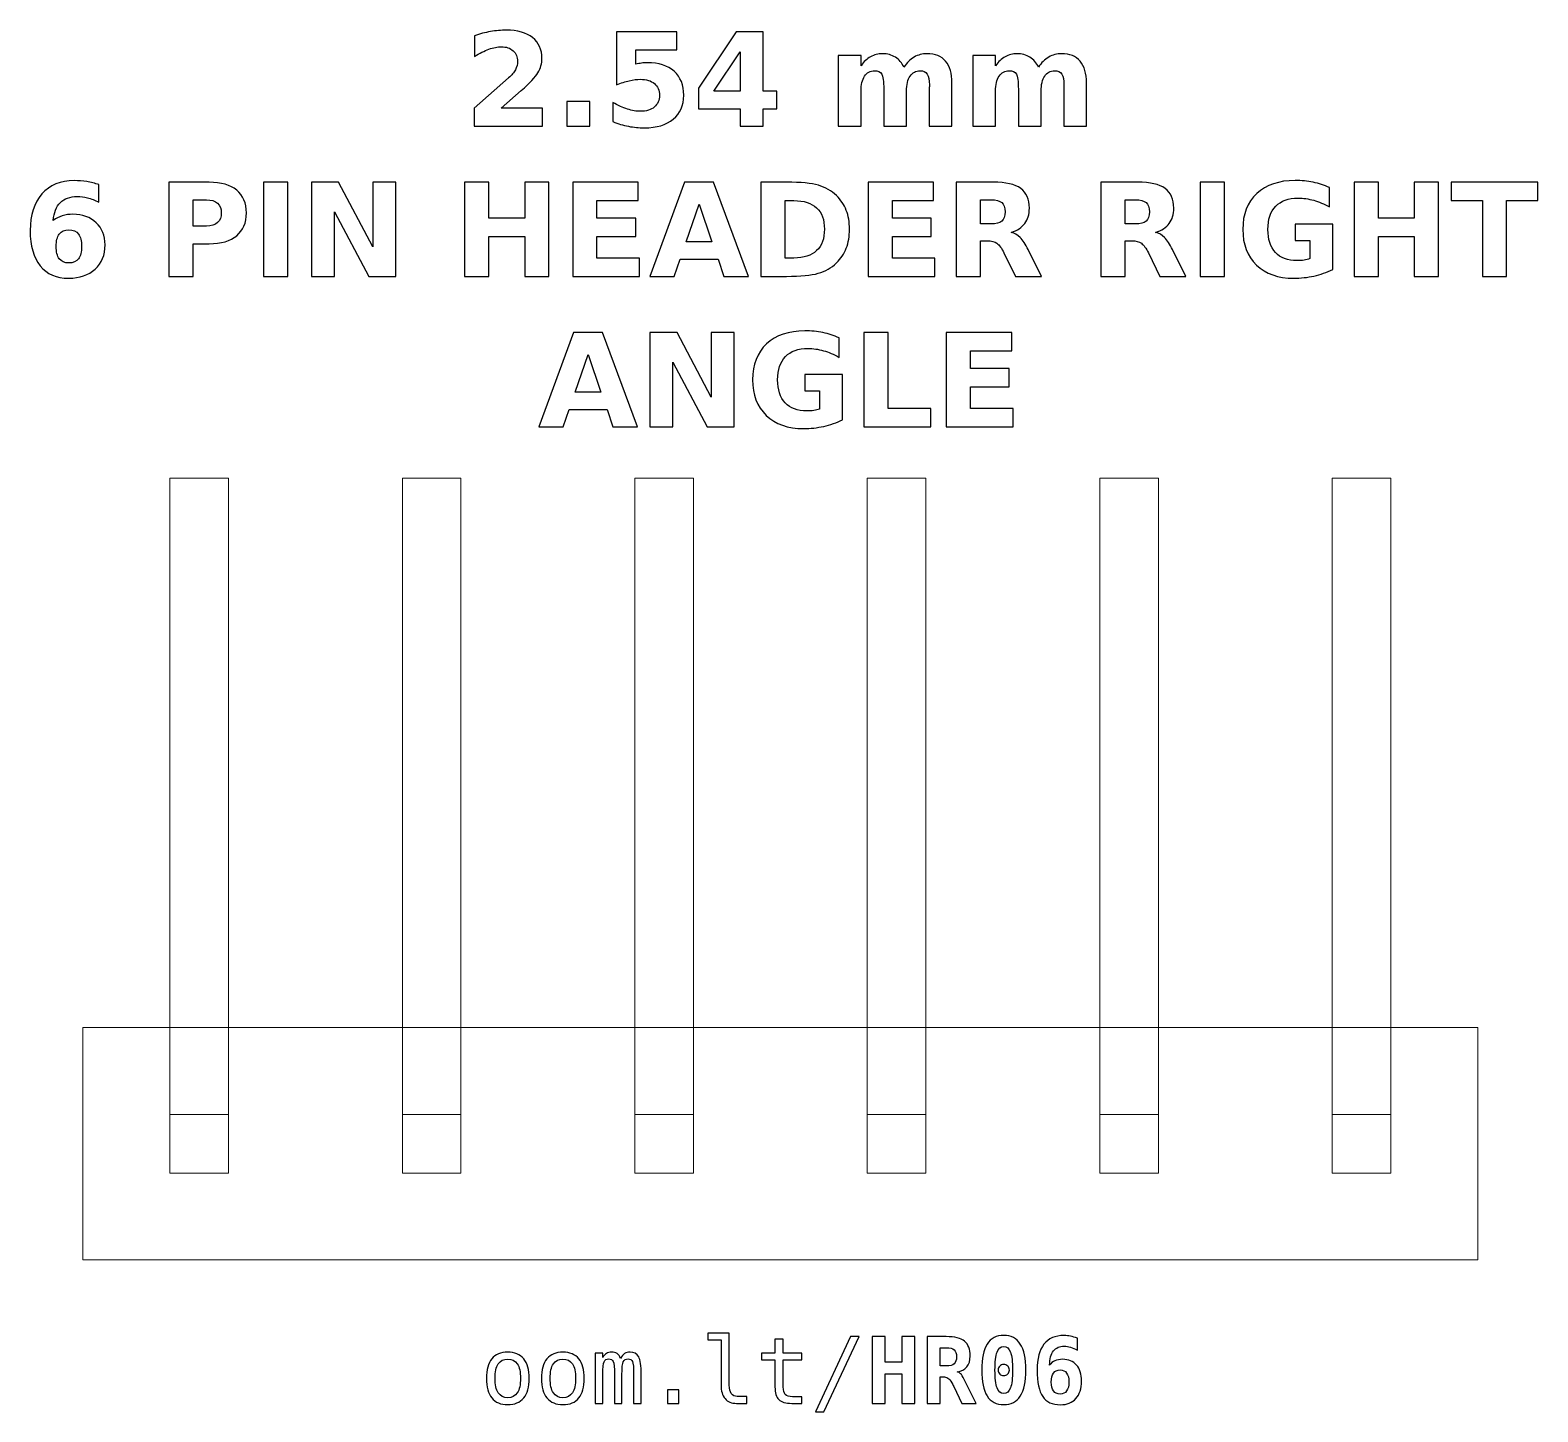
# Model space of a CAD drawing. Header units: centimetres. Extents: x -11.32 to -9.67, y -15.44 to -13.93.
import ezdxf

# ---------------------------------------------------------------- set-up
doc = ezdxf.new("R2010")
doc.units = ezdxf.units.CM
doc.header["$MEASUREMENT"] = 0
doc.layers.add('Layer 1', color=7, linetype='Continuous')

msp = doc.modelspace()

# ---------------------------------------------------------------- linework, layer by layer
at = {"layer": 'Layer 1', "color": 7, "lineweight": 20}
for points in [[(-11.167, -15.11804), (-11.103, -15.11804), (-11.103, -14.42304), (-11.167, -14.42304), (-11.167, -15.11804)], [(-10.913, -15.11804), (-10.849, -15.11804), (-10.849, -14.42304), (-10.913, -14.42304), (-10.913, -15.11804)], [(-10.659, -15.11804), (-10.595, -15.11804), (-10.595, -14.42304), (-10.659, -14.42304), (-10.659, -15.11804)], [(-10.405, -15.11804), (-10.341, -15.11804), (-10.341, -14.42304), (-10.405, -14.42304), (-10.405, -15.11804)], [(-10.151, -15.11804), (-10.087, -15.11804), (-10.087, -14.42304), (-10.151, -14.42304), (-10.151, -15.11804)], [(-9.897, -15.118), (-9.833, -15.118), (-9.833, -14.423), (-9.897, -14.423), (-9.897, -15.118)], [(-11.262, -15.277), (-9.738, -15.277), (-9.738, -15.023), (-11.262, -15.023), (-11.262, -15.277)], [(-11.167, -15.182), (-11.103, -15.182), (-11.103, -15.118), (-11.167, -15.118), (-11.167, -15.182)], [(-10.913, -15.182), (-10.849, -15.182), (-10.849, -15.118), (-10.913, -15.118), (-10.913, -15.182)], [(-10.659, -15.182), (-10.595, -15.182), (-10.595, -15.118), (-10.659, -15.118), (-10.659, -15.182)], [(-10.405, -15.182), (-10.341, -15.182), (-10.341, -15.118), (-10.405, -15.118), (-10.405, -15.182)], [(-10.151, -15.182), (-10.087, -15.182), (-10.087, -15.118), (-10.151, -15.118), (-10.151, -15.182)], [(-9.897, -15.182), (-9.833, -15.182), (-9.833, -15.118), (-9.897, -15.118), (-9.897, -15.182)]]:
    msp.add_lwpolyline(points, close=True, dxfattribs=at)
at = {"layer": 'Layer 1', "color": 250}
for points, knots in [([(-10.80503, -14.01872), (-10.80503, -14.01872), (-10.75975, -14.01872), (-10.75975, -14.01872), (-10.75975, -14.01872), (-10.75975, -14.01872), (-10.75975, -14.03822), (-10.75975, -14.03822), (-10.75975, -14.03822), (-10.75975, -14.03822), (-10.83452, -14.03822), (-10.83452, -14.03822), (-10.83452, -14.03822), (-10.83452, -14.03822), (-10.83452, -14.01872), (-10.83452, -14.01872), (-10.83452, -14.01872), (-10.83452, -14.01872), (-10.79696, -13.98559), (-10.79696, -13.98559), (-10.79696, -13.98559), (-10.7936, -13.98255), (-10.79113, -13.97959), (-10.78953, -13.9767), (-10.78953, -13.9767), (-10.78791, -13.9738), (-10.78711, -13.97079), (-10.78711, -13.96766), (-10.78711, -13.96766), (-10.78711, -13.96284), (-10.78873, -13.95896), (-10.79197, -13.95602), (-10.79197, -13.95602), (-10.7952, -13.95308), (-10.7995, -13.95163), (-10.80489, -13.95163), (-10.80489, -13.95163), (-10.80902, -13.95163), (-10.81354, -13.95252), (-10.81846, -13.95428), (-10.81846, -13.95428), (-10.82337, -13.95605), (-10.82864, -13.95868), (-10.83424, -13.96216), (-10.83424, -13.96216), (-10.83424, -13.96216), (-10.83424, -13.93956), (-10.83424, -13.93956), (-10.83424, -13.93956), (-10.82826, -13.93759), (-10.82236, -13.93608), (-10.81653, -13.93505), (-10.81653, -13.93505), (-10.81069, -13.93401), (-10.80498, -13.93349), (-10.79936, -13.93349), (-10.79936, -13.93349), (-10.78706, -13.93349), (-10.77749, -13.9362), (-10.77067, -13.94163), (-10.77067, -13.94163), (-10.76385, -13.94704), (-10.76044, -13.95459), (-10.76044, -13.9643), (-10.76044, -13.9643), (-10.76044, -13.9699), (-10.76189, -13.97512), (-10.76479, -13.97997), (-10.76479, -13.97997), (-10.76768, -13.98481), (-10.77377, -13.9913), (-10.78304, -13.99944), (-10.78304, -13.99944), (-10.78304, -13.99944), (-10.80503, -14.01872), (-10.80503, -14.01872)], [0, 0, 0, 0, 0.0526316, 0.0526316, 0.0526316, 0.0526316, 0.1052632, 0.1052632, 0.1052632, 0.1052632, 0.1578947, 0.1578947, 0.1578947, 0.1578947, 0.2105263, 0.2105263, 0.2105263, 0.2105263, 0.2631579, 0.2631579, 0.2631579, 0.2631579, 0.3157895, 0.3157895, 0.3157895, 0.3157895, 0.3684211, 0.3684211, 0.3684211, 0.3684211, 0.4210526, 0.4210526, 0.4210526, 0.4210526, 0.4736842, 0.4736842, 0.4736842, 0.4736842, 0.5263158, 0.5263158, 0.5263158, 0.5263158, 0.5789474, 0.5789474, 0.5789474, 0.5789474, 0.6315789, 0.6315789, 0.6315789, 0.6315789, 0.6842105, 0.6842105, 0.6842105, 0.6842105, 0.7368421, 0.7368421, 0.7368421, 0.7368421, 0.7894737, 0.7894737, 0.7894737, 0.7894737, 0.8421053, 0.8421053, 0.8421053, 0.8421053, 0.8947368, 0.8947368, 0.8947368, 0.8947368, 0.9473684, 0.9473684, 0.9473684, 0.9473684, 1, 1, 1, 1]), ([(-10.67894, -13.93535), (-10.67894, -13.93535), (-10.613, -13.93535), (-10.613, -13.93535), (-10.613, -13.93535), (-10.613, -13.93535), (-10.613, -13.95485), (-10.613, -13.95485), (-10.613, -13.95485), (-10.613, -13.95485), (-10.6578, -13.95485), (-10.6578, -13.95485), (-10.6578, -13.95485), (-10.6578, -13.95485), (-10.6578, -13.97077), (-10.6578, -13.97077), (-10.6578, -13.97077), (-10.65578, -13.97023), (-10.65375, -13.96981), (-10.65171, -13.9695), (-10.65171, -13.9695), (-10.64966, -13.96919), (-10.64752, -13.96905), (-10.64533, -13.96905), (-10.64533, -13.96905), (-10.63278, -13.96905), (-10.62302, -13.97218), (-10.61603, -13.97846), (-10.61603, -13.97846), (-10.60905, -13.98472), (-10.60557, -13.99346), (-10.60557, -14.00466), (-10.60557, -14.00466), (-10.60557, -14.01578), (-10.60938, -14.02449), (-10.61697, -14.03079), (-10.61697, -14.03079), (-10.62457, -14.03707), (-10.63513, -14.04022), (-10.64863, -14.04022), (-10.64863, -14.04022), (-10.65446, -14.04022), (-10.66025, -14.03965), (-10.66596, -14.03853), (-10.66596, -14.03853), (-10.67168, -14.0374), (-10.67737, -14.0357), (-10.68301, -14.0334), (-10.68301, -14.0334), (-10.68301, -14.0334), (-10.68301, -14.01251), (-10.68301, -14.01251), (-10.68301, -14.01251), (-10.67741, -14.01574), (-10.6721, -14.01814), (-10.66707, -14.01973), (-10.66707, -14.01973), (-10.66203, -14.02136), (-10.65728, -14.02216), (-10.65284, -14.02216), (-10.65284, -14.02216), (-10.64639, -14.02216), (-10.64134, -14.02058), (-10.63764, -14.01743), (-10.63764, -14.01743), (-10.63395, -14.0143), (-10.63209, -14.01005), (-10.63209, -14.00466), (-10.63209, -14.00466), (-10.63209, -13.99925), (-10.63395, -13.99499), (-10.63764, -13.99187), (-10.63764, -13.99187), (-10.64134, -13.98874), (-10.64639, -13.98719), (-10.65284, -13.98719), (-10.65284, -13.98719), (-10.65665, -13.98719), (-10.66072, -13.98768), (-10.66502, -13.98867), (-10.66502, -13.98867), (-10.66935, -13.98965), (-10.67398, -13.99118), (-10.67894, -13.99325), (-10.67894, -13.99325), (-10.67894, -13.99325), (-10.67894, -13.93535), (-10.67894, -13.93535)], [0, 0, 0, 0, 0.0454545, 0.0454545, 0.0454545, 0.0454545, 0.0909091, 0.0909091, 0.0909091, 0.0909091, 0.1363636, 0.1363636, 0.1363636, 0.1363636, 0.1818182, 0.1818182, 0.1818182, 0.1818182, 0.2272727, 0.2272727, 0.2272727, 0.2272727, 0.2727273, 0.2727273, 0.2727273, 0.2727273, 0.3181818, 0.3181818, 0.3181818, 0.3181818, 0.3636364, 0.3636364, 0.3636364, 0.3636364, 0.4090909, 0.4090909, 0.4090909, 0.4090909, 0.4545455, 0.4545455, 0.4545455, 0.4545455, 0.5, 0.5, 0.5, 0.5, 0.5454545, 0.5454545, 0.5454545, 0.5454545, 0.5909091, 0.5909091, 0.5909091, 0.5909091, 0.6363636, 0.6363636, 0.6363636, 0.6363636, 0.6818182, 0.6818182, 0.6818182, 0.6818182, 0.7272727, 0.7272727, 0.7272727, 0.7272727, 0.7727273, 0.7727273, 0.7727273, 0.7727273, 0.8181818, 0.8181818, 0.8181818, 0.8181818, 0.8636364, 0.8636364, 0.8636364, 0.8636364, 0.9090909, 0.9090909, 0.9090909, 0.9090909, 0.9545455, 0.9545455, 0.9545455, 0.9545455, 1, 1, 1, 1]), ([(-10.54816, -13.93535), (-10.54816, -13.93535), (-10.51866, -13.93535), (-10.51866, -13.93535), (-10.51866, -13.93535), (-10.51866, -13.93535), (-10.51866, -14.00026), (-10.51866, -14.00026), (-10.51866, -14.00026), (-10.51866, -14.00026), (-10.50399, -14.00026), (-10.50399, -14.00026), (-10.50399, -14.00026), (-10.50399, -14.00026), (-10.50399, -14.01948), (-10.50399, -14.01948), (-10.50399, -14.01948), (-10.50399, -14.01948), (-10.51866, -14.01948), (-10.51866, -14.01948), (-10.51866, -14.01948), (-10.51866, -14.01948), (-10.51866, -14.03822), (-10.51866, -14.03822), (-10.51866, -14.03822), (-10.51866, -14.03822), (-10.54373, -14.03822), (-10.54373, -14.03822), (-10.54373, -14.03822), (-10.54373, -14.03822), (-10.54373, -14.01948), (-10.54373, -14.01948), (-10.54373, -14.01948), (-10.54373, -14.01948), (-10.58936, -14.01948), (-10.58936, -14.01948), (-10.58936, -14.01948), (-10.58936, -14.01948), (-10.58936, -13.99673), (-10.58936, -13.99673), (-10.58936, -13.99673), (-10.58936, -13.99673), (-10.54816, -13.93535), (-10.54816, -13.93535)], [0, 0, 0, 0, 0.0909091, 0.0909091, 0.0909091, 0.0909091, 0.1818182, 0.1818182, 0.1818182, 0.1818182, 0.2727273, 0.2727273, 0.2727273, 0.2727273, 0.3636364, 0.3636364, 0.3636364, 0.3636364, 0.4545455, 0.4545455, 0.4545455, 0.4545455, 0.5454545, 0.5454545, 0.5454545, 0.5454545, 0.6363636, 0.6363636, 0.6363636, 0.6363636, 0.7272727, 0.7272727, 0.7272727, 0.7272727, 0.8181818, 0.8181818, 0.8181818, 0.8181818, 0.9090909, 0.9090909, 0.9090909, 0.9090909, 1, 1, 1, 1]), ([(-10.54373, -13.9572), (-10.54373, -13.9572), (-10.57283, -14.00026), (-10.57283, -14.00026), (-10.57283, -14.00026), (-10.57283, -14.00026), (-10.54373, -14.00026), (-10.54373, -14.00026), (-10.54373, -14.00026), (-10.54373, -14.00026), (-10.54373, -13.9572), (-10.54373, -13.9572)], [0, 0, 0, 0, 0.3333333, 0.3333333, 0.3333333, 0.3333333, 0.6666667, 0.6666667, 0.6666667, 0.6666667, 1, 1, 1, 1]), ([(-10.36502, -13.97387), (-10.36189, -13.9691), (-10.3582, -13.96545), (-10.35389, -13.96296), (-10.35389, -13.96296), (-10.34959, -13.96044), (-10.34489, -13.9592), (-10.33974, -13.9592), (-10.33974, -13.9592), (-10.33087, -13.9592), (-10.32412, -13.96193), (-10.31949, -13.96741), (-10.31949, -13.96741), (-10.31485, -13.97286), (-10.31252, -13.98081), (-10.31252, -13.99123), (-10.31252, -13.99123), (-10.31252, -13.99123), (-10.31252, -14.03822), (-10.31252, -14.03822), (-10.31252, -14.03822), (-10.31252, -14.03822), (-10.33734, -14.03822), (-10.33734, -14.03822), (-10.33734, -14.03822), (-10.33734, -14.03822), (-10.33734, -13.99798), (-10.33734, -13.99798), (-10.33734, -13.99798), (-10.33729, -13.99739), (-10.33727, -13.99678), (-10.33724, -13.99612), (-10.33724, -13.99612), (-10.33722, -13.99549), (-10.3372, -13.99457), (-10.3372, -13.99337), (-10.3372, -13.99337), (-10.3372, -13.98791), (-10.33799, -13.98394), (-10.33962, -13.98149), (-10.33962, -13.98149), (-10.34122, -13.97902), (-10.3438, -13.9778), (-10.34738, -13.9778), (-10.34738, -13.9778), (-10.35208, -13.9778), (-10.35568, -13.97973), (-10.35824, -13.98359), (-10.35824, -13.98359), (-10.36078, -13.98744), (-10.3621, -13.99302), (-10.3622, -14.00033), (-10.3622, -14.00033), (-10.3622, -14.00033), (-10.3622, -14.03822), (-10.3622, -14.03822), (-10.3622, -14.03822), (-10.3622, -14.03822), (-10.38701, -14.03822), (-10.38701, -14.03822), (-10.38701, -14.03822), (-10.38701, -14.03822), (-10.38701, -13.99798), (-10.38701, -13.99798), (-10.38701, -13.99798), (-10.38701, -13.98944), (-10.38774, -13.98394), (-10.38922, -13.98149), (-10.38922, -13.98149), (-10.39068, -13.97902), (-10.39329, -13.9778), (-10.39705, -13.9778), (-10.39705, -13.9778), (-10.4018, -13.9778), (-10.40545, -13.97975), (-10.40801, -13.98363), (-10.40801, -13.98363), (-10.41057, -13.98751), (-10.41187, -13.99304), (-10.41187, -14.00026), (-10.41187, -14.00026), (-10.41187, -14.00026), (-10.41187, -14.03822), (-10.41187, -14.03822), (-10.41187, -14.03822), (-10.41187, -14.03822), (-10.43668, -14.03822), (-10.43668, -14.03822), (-10.43668, -14.03822), (-10.43668, -14.03822), (-10.43668, -13.96106), (-10.43668, -13.96106), (-10.43668, -13.96106), (-10.43668, -13.96106), (-10.41187, -13.96106), (-10.41187, -13.96106), (-10.41187, -13.96106), (-10.41187, -13.96106), (-10.41187, -13.97237), (-10.41187, -13.97237), (-10.41187, -13.97237), (-10.40883, -13.96799), (-10.40535, -13.96473), (-10.40142, -13.96251), (-10.40142, -13.96251), (-10.3975, -13.9603), (-10.39317, -13.9592), (-10.38844, -13.9592), (-10.38844, -13.9592), (-10.38313, -13.9592), (-10.3784, -13.96049), (-10.37433, -13.96306), (-10.37433, -13.96306), (-10.37024, -13.96564), (-10.36713, -13.96924), (-10.36502, -13.97387)], [0, 0, 0, 0, 0.0344828, 0.0344828, 0.0344828, 0.0344828, 0.0689655, 0.0689655, 0.0689655, 0.0689655, 0.1034483, 0.1034483, 0.1034483, 0.1034483, 0.137931, 0.137931, 0.137931, 0.137931, 0.1724138, 0.1724138, 0.1724138, 0.1724138, 0.2068966, 0.2068966, 0.2068966, 0.2068966, 0.2413793, 0.2413793, 0.2413793, 0.2413793, 0.2758621, 0.2758621, 0.2758621, 0.2758621, 0.3103448, 0.3103448, 0.3103448, 0.3103448, 0.3448276, 0.3448276, 0.3448276, 0.3448276, 0.3793103, 0.3793103, 0.3793103, 0.3793103, 0.4137931, 0.4137931, 0.4137931, 0.4137931, 0.4482759, 0.4482759, 0.4482759, 0.4482759, 0.4827586, 0.4827586, 0.4827586, 0.4827586, 0.5172414, 0.5172414, 0.5172414, 0.5172414, 0.5517241, 0.5517241, 0.5517241, 0.5517241, 0.5862069, 0.5862069, 0.5862069, 0.5862069, 0.6206897, 0.6206897, 0.6206897, 0.6206897, 0.6551724, 0.6551724, 0.6551724, 0.6551724, 0.6896552, 0.6896552, 0.6896552, 0.6896552, 0.7241379, 0.7241379, 0.7241379, 0.7241379, 0.7586207, 0.7586207, 0.7586207, 0.7586207, 0.7931034, 0.7931034, 0.7931034, 0.7931034, 0.8275862, 0.8275862, 0.8275862, 0.8275862, 0.862069, 0.862069, 0.862069, 0.862069, 0.8965517, 0.8965517, 0.8965517, 0.8965517, 0.9310345, 0.9310345, 0.9310345, 0.9310345, 0.9655172, 0.9655172, 0.9655172, 0.9655172, 1, 1, 1, 1]), ([(-10.21798, -13.97387), (-10.21485, -13.9691), (-10.21116, -13.96545), (-10.20685, -13.96296), (-10.20685, -13.96296), (-10.20255, -13.96044), (-10.19785, -13.9592), (-10.1927, -13.9592), (-10.1927, -13.9592), (-10.18383, -13.9592), (-10.17708, -13.96193), (-10.17245, -13.96741), (-10.17245, -13.96741), (-10.16781, -13.97286), (-10.16548, -13.98081), (-10.16548, -13.99123), (-10.16548, -13.99123), (-10.16548, -13.99123), (-10.16548, -14.03822), (-10.16548, -14.03822), (-10.16548, -14.03822), (-10.16548, -14.03822), (-10.1903, -14.03822), (-10.1903, -14.03822), (-10.1903, -14.03822), (-10.1903, -14.03822), (-10.1903, -13.99798), (-10.1903, -13.99798), (-10.1903, -13.99798), (-10.19025, -13.99739), (-10.19023, -13.99678), (-10.1902, -13.99612), (-10.1902, -13.99612), (-10.19018, -13.99549), (-10.19016, -13.99457), (-10.19016, -13.99337), (-10.19016, -13.99337), (-10.19016, -13.98791), (-10.19095, -13.98394), (-10.19258, -13.98149), (-10.19258, -13.98149), (-10.19418, -13.97902), (-10.19676, -13.9778), (-10.20034, -13.9778), (-10.20034, -13.9778), (-10.20504, -13.9778), (-10.20864, -13.97973), (-10.2112, -13.98359), (-10.2112, -13.98359), (-10.21374, -13.98744), (-10.21506, -13.99302), (-10.21516, -14.00033), (-10.21516, -14.00033), (-10.21516, -14.00033), (-10.21516, -14.03822), (-10.21516, -14.03822), (-10.21516, -14.03822), (-10.21516, -14.03822), (-10.23997, -14.03822), (-10.23997, -14.03822), (-10.23997, -14.03822), (-10.23997, -14.03822), (-10.23997, -13.99798), (-10.23997, -13.99798), (-10.23997, -13.99798), (-10.23997, -13.98944), (-10.2407, -13.98394), (-10.24218, -13.98149), (-10.24218, -13.98149), (-10.24364, -13.97902), (-10.24625, -13.9778), (-10.25001, -13.9778), (-10.25001, -13.9778), (-10.25476, -13.9778), (-10.25841, -13.97975), (-10.26097, -13.98363), (-10.26097, -13.98363), (-10.26353, -13.98751), (-10.26483, -13.99304), (-10.26483, -14.00026), (-10.26483, -14.00026), (-10.26483, -14.00026), (-10.26483, -14.03822), (-10.26483, -14.03822), (-10.26483, -14.03822), (-10.26483, -14.03822), (-10.28964, -14.03822), (-10.28964, -14.03822), (-10.28964, -14.03822), (-10.28964, -14.03822), (-10.28964, -13.96106), (-10.28964, -13.96106), (-10.28964, -13.96106), (-10.28964, -13.96106), (-10.26483, -13.96106), (-10.26483, -13.96106), (-10.26483, -13.96106), (-10.26483, -13.96106), (-10.26483, -13.97237), (-10.26483, -13.97237), (-10.26483, -13.97237), (-10.26179, -13.96799), (-10.25831, -13.96473), (-10.25438, -13.96251), (-10.25438, -13.96251), (-10.25046, -13.9603), (-10.24613, -13.9592), (-10.2414, -13.9592), (-10.2414, -13.9592), (-10.23609, -13.9592), (-10.23136, -13.96049), (-10.22729, -13.96306), (-10.22729, -13.96306), (-10.2232, -13.96564), (-10.22009, -13.96924), (-10.21798, -13.97387)], [0, 0, 0, 0, 0.0344828, 0.0344828, 0.0344828, 0.0344828, 0.0689655, 0.0689655, 0.0689655, 0.0689655, 0.1034483, 0.1034483, 0.1034483, 0.1034483, 0.137931, 0.137931, 0.137931, 0.137931, 0.1724138, 0.1724138, 0.1724138, 0.1724138, 0.2068966, 0.2068966, 0.2068966, 0.2068966, 0.2413793, 0.2413793, 0.2413793, 0.2413793, 0.2758621, 0.2758621, 0.2758621, 0.2758621, 0.3103448, 0.3103448, 0.3103448, 0.3103448, 0.3448276, 0.3448276, 0.3448276, 0.3448276, 0.3793103, 0.3793103, 0.3793103, 0.3793103, 0.4137931, 0.4137931, 0.4137931, 0.4137931, 0.4482759, 0.4482759, 0.4482759, 0.4482759, 0.4827586, 0.4827586, 0.4827586, 0.4827586, 0.5172414, 0.5172414, 0.5172414, 0.5172414, 0.5517241, 0.5517241, 0.5517241, 0.5517241, 0.5862069, 0.5862069, 0.5862069, 0.5862069, 0.6206897, 0.6206897, 0.6206897, 0.6206897, 0.6551724, 0.6551724, 0.6551724, 0.6551724, 0.6896552, 0.6896552, 0.6896552, 0.6896552, 0.7241379, 0.7241379, 0.7241379, 0.7241379, 0.7586207, 0.7586207, 0.7586207, 0.7586207, 0.7931034, 0.7931034, 0.7931034, 0.7931034, 0.8275862, 0.8275862, 0.8275862, 0.8275862, 0.862069, 0.862069, 0.862069, 0.862069, 0.8965517, 0.8965517, 0.8965517, 0.8965517, 0.9310345, 0.9310345, 0.9310345, 0.9310345, 0.9655172, 0.9655172, 0.9655172, 0.9655172, 1, 1, 1, 1]), ([(-10.73311, -14.01155), (-10.73311, -14.01155), (-10.70829, -14.01155), (-10.70829, -14.01155), (-10.70829, -14.01155), (-10.70829, -14.01155), (-10.70829, -14.03822), (-10.70829, -14.03822), (-10.70829, -14.03822), (-10.70829, -14.03822), (-10.73311, -14.03822), (-10.73311, -14.03822), (-10.73311, -14.03822), (-10.73311, -14.03822), (-10.73311, -14.01155), (-10.73311, -14.01155)], [0, 0, 0, 0, 0.25, 0.25, 0.25, 0.25, 0.5, 0.5, 0.5, 0.5, 0.75, 0.75, 0.75, 0.75, 1, 1, 1, 1]), ([(-11.24455, -14.10228), (-11.24455, -14.10228), (-11.24455, -14.12131), (-11.24455, -14.12131), (-11.24455, -14.12131), (-11.24892, -14.11924), (-11.25301, -14.11771), (-11.25687, -14.11672), (-11.25687, -14.11672), (-11.26073, -14.11573), (-11.26451, -14.11524), (-11.26818, -14.11524), (-11.26818, -14.11524), (-11.27609, -14.11524), (-11.28222, -14.11743), (-11.28664, -14.12183), (-11.28664, -14.12183), (-11.29104, -14.1262), (-11.29363, -14.13271), (-11.29436, -14.14135), (-11.29436, -14.14135), (-11.29133, -14.13911), (-11.28803, -14.13742), (-11.2845, -14.13629), (-11.2845, -14.13629), (-11.28098, -14.13516), (-11.27712, -14.1346), (-11.27293, -14.1346), (-11.27293, -14.1346), (-11.26242, -14.1346), (-11.25393, -14.13768), (-11.24749, -14.14384), (-11.24749, -14.14384), (-11.24102, -14.14998), (-11.2378, -14.15804), (-11.2378, -14.16802), (-11.2378, -14.16802), (-11.2378, -14.17905), (-11.2414, -14.18787), (-11.24862, -14.19452), (-11.24862, -14.19452), (-11.25581, -14.20115), (-11.2655, -14.20447), (-11.27761, -14.20447), (-11.27761, -14.20447), (-11.29097, -14.20447), (-11.30132, -14.19995), (-11.30866, -14.19092), (-11.30866, -14.19092), (-11.31597, -14.18191), (-11.31964, -14.1691), (-11.31964, -14.15252), (-11.31964, -14.15252), (-11.31964, -14.13554), (-11.31536, -14.12218), (-11.3068, -14.11247), (-11.3068, -14.11247), (-11.29822, -14.10275), (-11.28648, -14.09788), (-11.27155, -14.09788), (-11.27155, -14.09788), (-11.26682, -14.09788), (-11.26223, -14.09826), (-11.25776, -14.09899), (-11.25776, -14.09899), (-11.25332, -14.09972), (-11.24892, -14.10082), (-11.24455, -14.10228)], [0, 0, 0, 0, 0.0588235, 0.0588235, 0.0588235, 0.0588235, 0.1176471, 0.1176471, 0.1176471, 0.1176471, 0.1764706, 0.1764706, 0.1764706, 0.1764706, 0.2352941, 0.2352941, 0.2352941, 0.2352941, 0.2941176, 0.2941176, 0.2941176, 0.2941176, 0.3529412, 0.3529412, 0.3529412, 0.3529412, 0.4117647, 0.4117647, 0.4117647, 0.4117647, 0.4705882, 0.4705882, 0.4705882, 0.4705882, 0.5294118, 0.5294118, 0.5294118, 0.5294118, 0.5882353, 0.5882353, 0.5882353, 0.5882353, 0.6470588, 0.6470588, 0.6470588, 0.6470588, 0.7058824, 0.7058824, 0.7058824, 0.7058824, 0.7647059, 0.7647059, 0.7647059, 0.7647059, 0.8235294, 0.8235294, 0.8235294, 0.8235294, 0.8823529, 0.8823529, 0.8823529, 0.8823529, 0.9411765, 0.9411765, 0.9411765, 0.9411765, 1, 1, 1, 1]), ([(-11.16811, -14.0996), (-11.16811, -14.0996), (-11.12409, -14.0996), (-11.12409, -14.0996), (-11.12409, -14.0996), (-11.11099, -14.0996), (-11.10094, -14.10252), (-11.09393, -14.10833), (-11.09393, -14.10833), (-11.08693, -14.11414), (-11.08342, -14.12241), (-11.08342, -14.13316), (-11.08342, -14.13316), (-11.08342, -14.14393), (-11.08693, -14.15223), (-11.09393, -14.15804), (-11.09393, -14.15804), (-11.10094, -14.16385), (-11.11099, -14.16677), (-11.12409, -14.16677), (-11.12409, -14.16677), (-11.12409, -14.16677), (-11.14158, -14.16677), (-11.14158, -14.16677), (-11.14158, -14.16677), (-11.14158, -14.16677), (-11.14158, -14.20247), (-11.14158, -14.20247), (-11.14158, -14.20247), (-11.14158, -14.20247), (-11.16811, -14.20247), (-11.16811, -14.20247), (-11.16811, -14.20247), (-11.16811, -14.20247), (-11.16811, -14.0996), (-11.16811, -14.0996)], [0, 0, 0, 0, 0.1111111, 0.1111111, 0.1111111, 0.1111111, 0.2222222, 0.2222222, 0.2222222, 0.2222222, 0.3333333, 0.3333333, 0.3333333, 0.3333333, 0.4444444, 0.4444444, 0.4444444, 0.4444444, 0.5555556, 0.5555556, 0.5555556, 0.5555556, 0.6666667, 0.6666667, 0.6666667, 0.6666667, 0.7777778, 0.7777778, 0.7777778, 0.7777778, 0.8888889, 0.8888889, 0.8888889, 0.8888889, 1, 1, 1, 1]), ([(-11.0647, -14.0996), (-11.0647, -14.0996), (-11.03817, -14.0996), (-11.03817, -14.0996), (-11.03817, -14.0996), (-11.03817, -14.0996), (-11.03817, -14.20247), (-11.03817, -14.20247), (-11.03817, -14.20247), (-11.03817, -14.20247), (-11.0647, -14.20247), (-11.0647, -14.20247), (-11.0647, -14.20247), (-11.0647, -14.20247), (-11.0647, -14.0996), (-11.0647, -14.0996)], [0, 0, 0, 0, 0.25, 0.25, 0.25, 0.25, 0.5, 0.5, 0.5, 0.5, 0.75, 0.75, 0.75, 0.75, 1, 1, 1, 1]), ([(-11.01221, -14.0996), (-11.01221, -14.0996), (-10.98258, -14.0996), (-10.98258, -14.0996), (-10.98258, -14.0996), (-10.98258, -14.0996), (-10.94516, -14.17016), (-10.94516, -14.17016), (-10.94516, -14.17016), (-10.94516, -14.17016), (-10.94516, -14.0996), (-10.94516, -14.0996), (-10.94516, -14.0996), (-10.94516, -14.0996), (-10.92002, -14.0996), (-10.92002, -14.0996), (-10.92002, -14.0996), (-10.92002, -14.0996), (-10.92002, -14.20247), (-10.92002, -14.20247), (-10.92002, -14.20247), (-10.92002, -14.20247), (-10.94965, -14.20247), (-10.94965, -14.20247), (-10.94965, -14.20247), (-10.94965, -14.20247), (-10.98707, -14.13191), (-10.98707, -14.13191), (-10.98707, -14.13191), (-10.98707, -14.13191), (-10.98707, -14.20247), (-10.98707, -14.20247), (-10.98707, -14.20247), (-10.98707, -14.20247), (-11.01221, -14.20247), (-11.01221, -14.20247), (-11.01221, -14.20247), (-11.01221, -14.20247), (-11.01221, -14.0996), (-11.01221, -14.0996)], [0, 0, 0, 0, 0.1, 0.1, 0.1, 0.1, 0.2, 0.2, 0.2, 0.2, 0.3, 0.3, 0.3, 0.3, 0.4, 0.4, 0.4, 0.4, 0.5, 0.5, 0.5, 0.5, 0.6, 0.6, 0.6, 0.6, 0.7, 0.7, 0.7, 0.7, 0.8, 0.8, 0.8, 0.8, 0.9, 0.9, 0.9, 0.9, 1, 1, 1, 1]), ([(-10.84499, -14.0996), (-10.84499, -14.0996), (-10.81846, -14.0996), (-10.81846, -14.0996), (-10.81846, -14.0996), (-10.81846, -14.0996), (-10.81846, -14.13881), (-10.81846, -14.13881), (-10.81846, -14.13881), (-10.81846, -14.13881), (-10.77933, -14.13881), (-10.77933, -14.13881), (-10.77933, -14.13881), (-10.77933, -14.13881), (-10.77933, -14.0996), (-10.77933, -14.0996), (-10.77933, -14.0996), (-10.77933, -14.0996), (-10.7528, -14.0996), (-10.7528, -14.0996), (-10.7528, -14.0996), (-10.7528, -14.0996), (-10.7528, -14.20247), (-10.7528, -14.20247), (-10.7528, -14.20247), (-10.7528, -14.20247), (-10.77933, -14.20247), (-10.77933, -14.20247), (-10.77933, -14.20247), (-10.77933, -14.20247), (-10.77933, -14.15887), (-10.77933, -14.15887), (-10.77933, -14.15887), (-10.77933, -14.15887), (-10.81846, -14.15887), (-10.81846, -14.15887), (-10.81846, -14.15887), (-10.81846, -14.15887), (-10.81846, -14.20247), (-10.81846, -14.20247), (-10.81846, -14.20247), (-10.81846, -14.20247), (-10.84499, -14.20247), (-10.84499, -14.20247), (-10.84499, -14.20247), (-10.84499, -14.20247), (-10.84499, -14.0996), (-10.84499, -14.0996)], [0, 0, 0, 0, 0.0833333, 0.0833333, 0.0833333, 0.0833333, 0.1666667, 0.1666667, 0.1666667, 0.1666667, 0.25, 0.25, 0.25, 0.25, 0.3333333, 0.3333333, 0.3333333, 0.3333333, 0.4166667, 0.4166667, 0.4166667, 0.4166667, 0.5, 0.5, 0.5, 0.5, 0.5833333, 0.5833333, 0.5833333, 0.5833333, 0.6666667, 0.6666667, 0.6666667, 0.6666667, 0.75, 0.75, 0.75, 0.75, 0.8333333, 0.8333333, 0.8333333, 0.8333333, 0.9166667, 0.9166667, 0.9166667, 0.9166667, 1, 1, 1, 1]), ([(-10.7269, -14.0996), (-10.7269, -14.0996), (-10.65531, -14.0996), (-10.65531, -14.0996), (-10.65531, -14.0996), (-10.65531, -14.0996), (-10.65531, -14.11966), (-10.65531, -14.11966), (-10.65531, -14.11966), (-10.65531, -14.11966), (-10.70037, -14.11966), (-10.70037, -14.11966), (-10.70037, -14.11966), (-10.70037, -14.11966), (-10.70037, -14.13881), (-10.70037, -14.13881), (-10.70037, -14.13881), (-10.70037, -14.13881), (-10.65802, -14.13881), (-10.65802, -14.13881), (-10.65802, -14.13881), (-10.65802, -14.13881), (-10.65802, -14.15887), (-10.65802, -14.15887), (-10.65802, -14.15887), (-10.65802, -14.15887), (-10.70037, -14.15887), (-10.70037, -14.15887), (-10.70037, -14.15887), (-10.70037, -14.15887), (-10.70037, -14.18241), (-10.70037, -14.18241), (-10.70037, -14.18241), (-10.70037, -14.18241), (-10.65381, -14.18241), (-10.65381, -14.18241), (-10.65381, -14.18241), (-10.65381, -14.18241), (-10.65381, -14.20247), (-10.65381, -14.20247), (-10.65381, -14.20247), (-10.65381, -14.20247), (-10.7269, -14.20247), (-10.7269, -14.20247), (-10.7269, -14.20247), (-10.7269, -14.20247), (-10.7269, -14.0996), (-10.7269, -14.0996)], [0, 0, 0, 0, 0.0833333, 0.0833333, 0.0833333, 0.0833333, 0.1666667, 0.1666667, 0.1666667, 0.1666667, 0.25, 0.25, 0.25, 0.25, 0.3333333, 0.3333333, 0.3333333, 0.3333333, 0.4166667, 0.4166667, 0.4166667, 0.4166667, 0.5, 0.5, 0.5, 0.5, 0.5833333, 0.5833333, 0.5833333, 0.5833333, 0.6666667, 0.6666667, 0.6666667, 0.6666667, 0.75, 0.75, 0.75, 0.75, 0.8333333, 0.8333333, 0.8333333, 0.8333333, 0.9166667, 0.9166667, 0.9166667, 0.9166667, 1, 1, 1, 1]), ([(-10.56808, -14.18375), (-10.56808, -14.18375), (-10.60957, -14.18375), (-10.60957, -14.18375), (-10.60957, -14.18375), (-10.60957, -14.18375), (-10.61611, -14.20247), (-10.61611, -14.20247), (-10.61611, -14.20247), (-10.61611, -14.20247), (-10.64278, -14.20247), (-10.64278, -14.20247), (-10.64278, -14.20247), (-10.64278, -14.20247), (-10.60468, -14.0996), (-10.60468, -14.0996), (-10.60468, -14.0996), (-10.60468, -14.0996), (-10.57305, -14.0996), (-10.57305, -14.0996), (-10.57305, -14.0996), (-10.57305, -14.0996), (-10.53495, -14.20247), (-10.53495, -14.20247), (-10.53495, -14.20247), (-10.53495, -14.20247), (-10.56162, -14.20247), (-10.56162, -14.20247), (-10.56162, -14.20247), (-10.56162, -14.20247), (-10.56808, -14.18375), (-10.56808, -14.18375)], [0, 0, 0, 0, 0.125, 0.125, 0.125, 0.125, 0.25, 0.25, 0.25, 0.25, 0.375, 0.375, 0.375, 0.375, 0.5, 0.5, 0.5, 0.5, 0.625, 0.625, 0.625, 0.625, 0.75, 0.75, 0.75, 0.75, 0.875, 0.875, 0.875, 0.875, 1, 1, 1, 1]), ([(-10.52128, -14.0996), (-10.52128, -14.0996), (-10.49329, -14.0996), (-10.49329, -14.0996), (-10.49329, -14.0996), (-10.47768, -14.0996), (-10.46606, -14.10071), (-10.45842, -14.10294), (-10.45842, -14.10294), (-10.45077, -14.10517), (-10.44421, -14.10894), (-10.43873, -14.11428), (-10.43873, -14.11428), (-10.43391, -14.11891), (-10.43034, -14.12427), (-10.42798, -14.13034), (-10.42798, -14.13034), (-10.42566, -14.13638), (-10.42448, -14.14325), (-10.42448, -14.15094), (-10.42448, -14.15094), (-10.42448, -14.1587), (-10.42566, -14.16562), (-10.42798, -14.17171), (-10.42798, -14.17171), (-10.43034, -14.1778), (-10.43391, -14.18316), (-10.43873, -14.18779), (-10.43873, -14.18779), (-10.44426, -14.19313), (-10.45087, -14.1969), (-10.45858, -14.19913), (-10.45858, -14.19913), (-10.4663, -14.20136), (-10.47787, -14.20247), (-10.49329, -14.20247), (-10.49329, -14.20247), (-10.49329, -14.20247), (-10.52128, -14.20247), (-10.52128, -14.20247), (-10.52128, -14.20247), (-10.52128, -14.20247), (-10.52128, -14.0996), (-10.52128, -14.0996)], [0, 0, 0, 0, 0.0909091, 0.0909091, 0.0909091, 0.0909091, 0.1818182, 0.1818182, 0.1818182, 0.1818182, 0.2727273, 0.2727273, 0.2727273, 0.2727273, 0.3636364, 0.3636364, 0.3636364, 0.3636364, 0.4545455, 0.4545455, 0.4545455, 0.4545455, 0.5454545, 0.5454545, 0.5454545, 0.5454545, 0.6363636, 0.6363636, 0.6363636, 0.6363636, 0.7272727, 0.7272727, 0.7272727, 0.7272727, 0.8181818, 0.8181818, 0.8181818, 0.8181818, 0.9090909, 0.9090909, 0.9090909, 0.9090909, 1, 1, 1, 1]), ([(-10.40416, -14.0996), (-10.40416, -14.0996), (-10.33257, -14.0996), (-10.33257, -14.0996), (-10.33257, -14.0996), (-10.33257, -14.0996), (-10.33257, -14.11966), (-10.33257, -14.11966), (-10.33257, -14.11966), (-10.33257, -14.11966), (-10.37763, -14.11966), (-10.37763, -14.11966), (-10.37763, -14.11966), (-10.37763, -14.11966), (-10.37763, -14.13881), (-10.37763, -14.13881), (-10.37763, -14.13881), (-10.37763, -14.13881), (-10.33528, -14.13881), (-10.33528, -14.13881), (-10.33528, -14.13881), (-10.33528, -14.13881), (-10.33528, -14.15887), (-10.33528, -14.15887), (-10.33528, -14.15887), (-10.33528, -14.15887), (-10.37763, -14.15887), (-10.37763, -14.15887), (-10.37763, -14.15887), (-10.37763, -14.15887), (-10.37763, -14.18241), (-10.37763, -14.18241), (-10.37763, -14.18241), (-10.37763, -14.18241), (-10.33107, -14.18241), (-10.33107, -14.18241), (-10.33107, -14.18241), (-10.33107, -14.18241), (-10.33107, -14.20247), (-10.33107, -14.20247), (-10.33107, -14.20247), (-10.33107, -14.20247), (-10.40416, -14.20247), (-10.40416, -14.20247), (-10.40416, -14.20247), (-10.40416, -14.20247), (-10.40416, -14.0996), (-10.40416, -14.0996)], [0, 0, 0, 0, 0.0833333, 0.0833333, 0.0833333, 0.0833333, 0.1666667, 0.1666667, 0.1666667, 0.1666667, 0.25, 0.25, 0.25, 0.25, 0.3333333, 0.3333333, 0.3333333, 0.3333333, 0.4166667, 0.4166667, 0.4166667, 0.4166667, 0.5, 0.5, 0.5, 0.5, 0.5833333, 0.5833333, 0.5833333, 0.5833333, 0.6666667, 0.6666667, 0.6666667, 0.6666667, 0.75, 0.75, 0.75, 0.75, 0.8333333, 0.8333333, 0.8333333, 0.8333333, 0.9166667, 0.9166667, 0.9166667, 0.9166667, 1, 1, 1, 1]), ([(-10.28123, -14.16355), (-10.28123, -14.16355), (-10.28123, -14.20247), (-10.28123, -14.20247), (-10.28123, -14.20247), (-10.28123, -14.20247), (-10.30776, -14.20247), (-10.30776, -14.20247), (-10.30776, -14.20247), (-10.30776, -14.20247), (-10.30776, -14.0996), (-10.30776, -14.0996), (-10.30776, -14.0996), (-10.30776, -14.0996), (-10.26724, -14.0996), (-10.26724, -14.0996), (-10.26724, -14.0996), (-10.25369, -14.0996), (-10.24374, -14.10188), (-10.23744, -14.10642), (-10.23744, -14.10642), (-10.23112, -14.11096), (-10.22796, -14.11816), (-10.22796, -14.12799), (-10.22796, -14.12799), (-10.22796, -14.13478), (-10.22961, -14.14038), (-10.23288, -14.14473), (-10.23288, -14.14473), (-10.23617, -14.14911), (-10.24113, -14.15233), (-10.24774, -14.15438), (-10.24774, -14.15438), (-10.24412, -14.15522), (-10.24085, -14.15708), (-10.23798, -14.16), (-10.23798, -14.16), (-10.23511, -14.16291), (-10.23222, -14.16733), (-10.22928, -14.17326), (-10.22928, -14.17326), (-10.22928, -14.17326), (-10.21486, -14.20247), (-10.21486, -14.20247), (-10.21486, -14.20247), (-10.21486, -14.20247), (-10.24313, -14.20247), (-10.24313, -14.20247), (-10.24313, -14.20247), (-10.24313, -14.20247), (-10.25567, -14.17691), (-10.25567, -14.17691), (-10.25567, -14.17691), (-10.25818, -14.17178), (-10.26075, -14.16825), (-10.26336, -14.16637), (-10.26336, -14.16637), (-10.26595, -14.16449), (-10.2694, -14.16355), (-10.27373, -14.16355), (-10.27373, -14.16355), (-10.27373, -14.16355), (-10.28123, -14.16355), (-10.28123, -14.16355)], [0, 0, 0, 0, 0.0625, 0.0625, 0.0625, 0.0625, 0.125, 0.125, 0.125, 0.125, 0.1875, 0.1875, 0.1875, 0.1875, 0.25, 0.25, 0.25, 0.25, 0.3125, 0.3125, 0.3125, 0.3125, 0.375, 0.375, 0.375, 0.375, 0.4375, 0.4375, 0.4375, 0.4375, 0.5, 0.5, 0.5, 0.5, 0.5625, 0.5625, 0.5625, 0.5625, 0.625, 0.625, 0.625, 0.625, 0.6875, 0.6875, 0.6875, 0.6875, 0.75, 0.75, 0.75, 0.75, 0.8125, 0.8125, 0.8125, 0.8125, 0.875, 0.875, 0.875, 0.875, 0.9375, 0.9375, 0.9375, 0.9375, 1, 1, 1, 1]), ([(-10.12345, -14.16355), (-10.12345, -14.16355), (-10.12345, -14.20247), (-10.12345, -14.20247), (-10.12345, -14.20247), (-10.12345, -14.20247), (-10.14998, -14.20247), (-10.14998, -14.20247), (-10.14998, -14.20247), (-10.14998, -14.20247), (-10.14998, -14.0996), (-10.14998, -14.0996), (-10.14998, -14.0996), (-10.14998, -14.0996), (-10.10946, -14.0996), (-10.10946, -14.0996), (-10.10946, -14.0996), (-10.09591, -14.0996), (-10.08596, -14.10188), (-10.07966, -14.10642), (-10.07966, -14.10642), (-10.07334, -14.11096), (-10.07018, -14.11816), (-10.07018, -14.12799), (-10.07018, -14.12799), (-10.07018, -14.13478), (-10.07183, -14.14038), (-10.0751, -14.14473), (-10.0751, -14.14473), (-10.07839, -14.14911), (-10.08335, -14.15233), (-10.08996, -14.15438), (-10.08996, -14.15438), (-10.08634, -14.15522), (-10.08307, -14.15708), (-10.0802, -14.16), (-10.0802, -14.16), (-10.07733, -14.16291), (-10.07444, -14.16733), (-10.0715, -14.17326), (-10.0715, -14.17326), (-10.0715, -14.17326), (-10.05708, -14.20247), (-10.05708, -14.20247), (-10.05708, -14.20247), (-10.05708, -14.20247), (-10.08535, -14.20247), (-10.08535, -14.20247), (-10.08535, -14.20247), (-10.08535, -14.20247), (-10.09789, -14.17691), (-10.09789, -14.17691), (-10.09789, -14.17691), (-10.1004, -14.17178), (-10.10297, -14.16825), (-10.10558, -14.16637), (-10.10558, -14.16637), (-10.10817, -14.16449), (-10.11162, -14.16355), (-10.11595, -14.16355), (-10.11595, -14.16355), (-10.11595, -14.16355), (-10.12345, -14.16355), (-10.12345, -14.16355)], [0, 0, 0, 0, 0.0625, 0.0625, 0.0625, 0.0625, 0.125, 0.125, 0.125, 0.125, 0.1875, 0.1875, 0.1875, 0.1875, 0.25, 0.25, 0.25, 0.25, 0.3125, 0.3125, 0.3125, 0.3125, 0.375, 0.375, 0.375, 0.375, 0.4375, 0.4375, 0.4375, 0.4375, 0.5, 0.5, 0.5, 0.5, 0.5625, 0.5625, 0.5625, 0.5625, 0.625, 0.625, 0.625, 0.625, 0.6875, 0.6875, 0.6875, 0.6875, 0.75, 0.75, 0.75, 0.75, 0.8125, 0.8125, 0.8125, 0.8125, 0.875, 0.875, 0.875, 0.875, 0.9375, 0.9375, 0.9375, 0.9375, 1, 1, 1, 1]), ([(-10.04133, -14.0996), (-10.04133, -14.0996), (-10.0148, -14.0996), (-10.0148, -14.0996), (-10.0148, -14.0996), (-10.0148, -14.0996), (-10.0148, -14.20247), (-10.0148, -14.20247), (-10.0148, -14.20247), (-10.0148, -14.20247), (-10.04133, -14.20247), (-10.04133, -14.20247), (-10.04133, -14.20247), (-10.04133, -14.20247), (-10.04133, -14.0996), (-10.04133, -14.0996)], [0, 0, 0, 0, 0.25, 0.25, 0.25, 0.25, 0.5, 0.5, 0.5, 0.5, 0.75, 0.75, 0.75, 0.75, 1, 1, 1, 1]), ([(-9.89637, -14.19483), (-9.90298, -14.19805), (-9.90984, -14.20045), (-9.91697, -14.20207), (-9.91697, -14.20207), (-9.9241, -14.20367), (-9.93143, -14.20447), (-9.93903, -14.20447), (-9.93903, -14.20447), (-9.95615, -14.20447), (-9.96972, -14.19967), (-9.97974, -14.1901), (-9.97974, -14.1901), (-9.98976, -14.18053), (-9.99477, -14.16755), (-9.99477, -14.15113), (-9.99477, -14.15113), (-9.99477, -14.13455), (-9.98966, -14.12152), (-9.97948, -14.11199), (-9.97948, -14.11199), (-9.96927, -14.10249), (-9.9553, -14.09774), (-9.93757, -14.09774), (-9.93757, -14.09774), (-9.93073, -14.09774), (-9.92417, -14.09838), (-9.91789, -14.09967), (-9.91789, -14.09967), (-9.91163, -14.10096), (-9.9057, -14.10287), (-9.90015, -14.10539), (-9.90015, -14.10539), (-9.90015, -14.10539), (-9.90015, -14.12667), (-9.90015, -14.12667), (-9.90015, -14.12667), (-9.90589, -14.1234), (-9.91161, -14.12098), (-9.91728, -14.11938), (-9.91728, -14.11938), (-9.92294, -14.11776), (-9.92863, -14.11696), (-9.93433, -14.11696), (-9.93433, -14.11696), (-9.94491, -14.11696), (-9.95305, -14.11992), (-9.95876, -14.12582), (-9.95876, -14.12582), (-9.96448, -14.13173), (-9.96735, -14.14017), (-9.96735, -14.15113), (-9.96735, -14.15113), (-9.96735, -14.16202), (-9.96459, -14.17044), (-9.95907, -14.17636), (-9.95907, -14.17636), (-9.95356, -14.18229), (-9.94573, -14.18525), (-9.93557, -14.18525), (-9.93557, -14.18525), (-9.93282, -14.18525), (-9.93026, -14.18509), (-9.92788, -14.18474), (-9.92788, -14.18474), (-9.92551, -14.18438), (-9.92339, -14.18384), (-9.92151, -14.18311), (-9.92151, -14.18311), (-9.92151, -14.18311), (-9.92151, -14.16312), (-9.92151, -14.16312), (-9.92151, -14.16312), (-9.92151, -14.16312), (-9.93769, -14.16312), (-9.93769, -14.16312), (-9.93769, -14.16312), (-9.93769, -14.16312), (-9.93769, -14.14534), (-9.93769, -14.14534), (-9.93769, -14.14534), (-9.93769, -14.14534), (-9.89637, -14.14534), (-9.89637, -14.14534), (-9.89637, -14.14534), (-9.89637, -14.14534), (-9.89637, -14.19483), (-9.89637, -14.19483)], [0, 0, 0, 0, 0.0454545, 0.0454545, 0.0454545, 0.0454545, 0.0909091, 0.0909091, 0.0909091, 0.0909091, 0.1363636, 0.1363636, 0.1363636, 0.1363636, 0.1818182, 0.1818182, 0.1818182, 0.1818182, 0.2272727, 0.2272727, 0.2272727, 0.2272727, 0.2727273, 0.2727273, 0.2727273, 0.2727273, 0.3181818, 0.3181818, 0.3181818, 0.3181818, 0.3636364, 0.3636364, 0.3636364, 0.3636364, 0.4090909, 0.4090909, 0.4090909, 0.4090909, 0.4545455, 0.4545455, 0.4545455, 0.4545455, 0.5, 0.5, 0.5, 0.5, 0.5454545, 0.5454545, 0.5454545, 0.5454545, 0.5909091, 0.5909091, 0.5909091, 0.5909091, 0.6363636, 0.6363636, 0.6363636, 0.6363636, 0.6818182, 0.6818182, 0.6818182, 0.6818182, 0.7272727, 0.7272727, 0.7272727, 0.7272727, 0.7727273, 0.7727273, 0.7727273, 0.7727273, 0.8181818, 0.8181818, 0.8181818, 0.8181818, 0.8636364, 0.8636364, 0.8636364, 0.8636364, 0.9090909, 0.9090909, 0.9090909, 0.9090909, 0.9545455, 0.9545455, 0.9545455, 0.9545455, 1, 1, 1, 1]), ([(-9.87301, -14.0996), (-9.87301, -14.0996), (-9.84648, -14.0996), (-9.84648, -14.0996), (-9.84648, -14.0996), (-9.84648, -14.0996), (-9.84648, -14.13881), (-9.84648, -14.13881), (-9.84648, -14.13881), (-9.84648, -14.13881), (-9.80735, -14.13881), (-9.80735, -14.13881), (-9.80735, -14.13881), (-9.80735, -14.13881), (-9.80735, -14.0996), (-9.80735, -14.0996), (-9.80735, -14.0996), (-9.80735, -14.0996), (-9.78082, -14.0996), (-9.78082, -14.0996), (-9.78082, -14.0996), (-9.78082, -14.0996), (-9.78082, -14.20247), (-9.78082, -14.20247), (-9.78082, -14.20247), (-9.78082, -14.20247), (-9.80735, -14.20247), (-9.80735, -14.20247), (-9.80735, -14.20247), (-9.80735, -14.20247), (-9.80735, -14.15887), (-9.80735, -14.15887), (-9.80735, -14.15887), (-9.80735, -14.15887), (-9.84648, -14.15887), (-9.84648, -14.15887), (-9.84648, -14.15887), (-9.84648, -14.15887), (-9.84648, -14.20247), (-9.84648, -14.20247), (-9.84648, -14.20247), (-9.84648, -14.20247), (-9.87301, -14.20247), (-9.87301, -14.20247), (-9.87301, -14.20247), (-9.87301, -14.20247), (-9.87301, -14.0996), (-9.87301, -14.0996)], [0, 0, 0, 0, 0.0833333, 0.0833333, 0.0833333, 0.0833333, 0.1666667, 0.1666667, 0.1666667, 0.1666667, 0.25, 0.25, 0.25, 0.25, 0.3333333, 0.3333333, 0.3333333, 0.3333333, 0.4166667, 0.4166667, 0.4166667, 0.4166667, 0.5, 0.5, 0.5, 0.5, 0.5833333, 0.5833333, 0.5833333, 0.5833333, 0.6666667, 0.6666667, 0.6666667, 0.6666667, 0.75, 0.75, 0.75, 0.75, 0.8333333, 0.8333333, 0.8333333, 0.8333333, 0.9166667, 0.9166667, 0.9166667, 0.9166667, 1, 1, 1, 1]), ([(-9.7672, -14.0996), (-9.7672, -14.0996), (-9.6724, -14.0996), (-9.6724, -14.0996), (-9.6724, -14.0996), (-9.6724, -14.0996), (-9.6724, -14.11966), (-9.6724, -14.11966), (-9.6724, -14.11966), (-9.6724, -14.11966), (-9.7065, -14.11966), (-9.7065, -14.11966), (-9.7065, -14.11966), (-9.7065, -14.11966), (-9.7065, -14.20247), (-9.7065, -14.20247), (-9.7065, -14.20247), (-9.7065, -14.20247), (-9.73303, -14.20247), (-9.73303, -14.20247), (-9.73303, -14.20247), (-9.73303, -14.20247), (-9.73303, -14.11966), (-9.73303, -14.11966), (-9.73303, -14.11966), (-9.73303, -14.11966), (-9.7672, -14.11966), (-9.7672, -14.11966), (-9.7672, -14.11966), (-9.7672, -14.11966), (-9.7672, -14.0996), (-9.7672, -14.0996)], [0, 0, 0, 0, 0.125, 0.125, 0.125, 0.125, 0.25, 0.25, 0.25, 0.25, 0.375, 0.375, 0.375, 0.375, 0.5, 0.5, 0.5, 0.5, 0.625, 0.625, 0.625, 0.625, 0.75, 0.75, 0.75, 0.75, 0.875, 0.875, 0.875, 0.875, 1, 1, 1, 1]), ([(-11.14158, -14.11882), (-11.14158, -14.11882), (-11.14158, -14.14755), (-11.14158, -14.14755), (-11.14158, -14.14755), (-11.14158, -14.14755), (-11.12691, -14.14755), (-11.12691, -14.14755), (-11.12691, -14.14755), (-11.12176, -14.14755), (-11.11778, -14.14631), (-11.11498, -14.14379), (-11.11498, -14.14379), (-11.11218, -14.1413), (-11.11077, -14.13775), (-11.11077, -14.13316), (-11.11077, -14.13316), (-11.11077, -14.12855), (-11.11218, -14.12502), (-11.11498, -14.12253), (-11.11498, -14.12253), (-11.11778, -14.12006), (-11.12176, -14.11882), (-11.12691, -14.11882), (-11.12691, -14.11882), (-11.12691, -14.11882), (-11.14158, -14.11882), (-11.14158, -14.11882)], [0, 0, 0, 0, 0.1428571, 0.1428571, 0.1428571, 0.1428571, 0.2857143, 0.2857143, 0.2857143, 0.2857143, 0.4285714, 0.4285714, 0.4285714, 0.4285714, 0.5714286, 0.5714286, 0.5714286, 0.5714286, 0.7142857, 0.7142857, 0.7142857, 0.7142857, 0.8571429, 0.8571429, 0.8571429, 0.8571429, 1, 1, 1, 1]), ([(-10.60296, -14.16465), (-10.60296, -14.16465), (-10.57476, -14.16465), (-10.57476, -14.16465), (-10.57476, -14.16465), (-10.57476, -14.16465), (-10.58883, -14.12373), (-10.58883, -14.12373), (-10.58883, -14.12373), (-10.58883, -14.12373), (-10.60296, -14.16465), (-10.60296, -14.16465)], [0, 0, 0, 0, 0.3333333, 0.3333333, 0.3333333, 0.3333333, 0.6666667, 0.6666667, 0.6666667, 0.6666667, 1, 1, 1, 1]), ([(-10.49475, -14.11966), (-10.49475, -14.11966), (-10.49475, -14.18241), (-10.49475, -14.18241), (-10.49475, -14.18241), (-10.49475, -14.18241), (-10.48525, -14.18241), (-10.48525, -14.18241), (-10.48525, -14.18241), (-10.47441, -14.18241), (-10.46613, -14.17973), (-10.46042, -14.17434), (-10.46042, -14.17434), (-10.4547, -14.16898), (-10.45183, -14.16117), (-10.45183, -14.15094), (-10.45183, -14.15094), (-10.45183, -14.14073), (-10.45468, -14.13297), (-10.46037, -14.12766), (-10.46037, -14.12766), (-10.46606, -14.12232), (-10.47436, -14.11966), (-10.48525, -14.11966), (-10.48525, -14.11966), (-10.48525, -14.11966), (-10.49475, -14.11966), (-10.49475, -14.11966)], [0, 0, 0, 0, 0.1428571, 0.1428571, 0.1428571, 0.1428571, 0.2857143, 0.2857143, 0.2857143, 0.2857143, 0.4285714, 0.4285714, 0.4285714, 0.4285714, 0.5714286, 0.5714286, 0.5714286, 0.5714286, 0.7142857, 0.7142857, 0.7142857, 0.7142857, 0.8571429, 0.8571429, 0.8571429, 0.8571429, 1, 1, 1, 1]), ([(-10.27006, -14.14523), (-10.26451, -14.14523), (-10.26051, -14.14419), (-10.25811, -14.14212), (-10.25811, -14.14212), (-10.25569, -14.14005), (-10.25449, -14.13664), (-10.25449, -14.13191), (-10.25449, -14.13191), (-10.25449, -14.12723), (-10.25569, -14.12387), (-10.25811, -14.12185), (-10.25811, -14.12185), (-10.26051, -14.11983), (-10.26451, -14.11882), (-10.27006, -14.11882), (-10.27006, -14.11882), (-10.27006, -14.11882), (-10.28123, -14.11882), (-10.28123, -14.11882), (-10.28123, -14.11882), (-10.28123, -14.11882), (-10.28123, -14.14523), (-10.28123, -14.14523), (-10.28123, -14.14523), (-10.28123, -14.14523), (-10.27006, -14.14523), (-10.27006, -14.14523)], [0, 0, 0, 0, 0.1428571, 0.1428571, 0.1428571, 0.1428571, 0.2857143, 0.2857143, 0.2857143, 0.2857143, 0.4285714, 0.4285714, 0.4285714, 0.4285714, 0.5714286, 0.5714286, 0.5714286, 0.5714286, 0.7142857, 0.7142857, 0.7142857, 0.7142857, 0.8571429, 0.8571429, 0.8571429, 0.8571429, 1, 1, 1, 1]), ([(-10.11228, -14.14523), (-10.10673, -14.14523), (-10.10273, -14.14419), (-10.10033, -14.14212), (-10.10033, -14.14212), (-10.09791, -14.14005), (-10.09671, -14.13664), (-10.09671, -14.13191), (-10.09671, -14.13191), (-10.09671, -14.12723), (-10.09791, -14.12387), (-10.10033, -14.12185), (-10.10033, -14.12185), (-10.10273, -14.11983), (-10.10673, -14.11882), (-10.11228, -14.11882), (-10.11228, -14.11882), (-10.11228, -14.11882), (-10.12345, -14.11882), (-10.12345, -14.11882), (-10.12345, -14.11882), (-10.12345, -14.11882), (-10.12345, -14.14523), (-10.12345, -14.14523), (-10.12345, -14.14523), (-10.12345, -14.14523), (-10.11228, -14.14523), (-10.11228, -14.14523)], [0, 0, 0, 0, 0.1428571, 0.1428571, 0.1428571, 0.1428571, 0.2857143, 0.2857143, 0.2857143, 0.2857143, 0.4285714, 0.4285714, 0.4285714, 0.4285714, 0.5714286, 0.5714286, 0.5714286, 0.5714286, 0.7142857, 0.7142857, 0.7142857, 0.7142857, 0.8571429, 0.8571429, 0.8571429, 0.8571429, 1, 1, 1, 1]), ([(-11.27733, -14.15169), (-11.28199, -14.15169), (-11.28547, -14.1532), (-11.28777, -14.15621), (-11.28777, -14.15621), (-11.2901, -14.15922), (-11.29125, -14.16374), (-11.29125, -14.16973), (-11.29125, -14.16973), (-11.29125, -14.17575), (-11.2901, -14.18027), (-11.28777, -14.18328), (-11.28777, -14.18328), (-11.28547, -14.18629), (-11.28199, -14.18779), (-11.27733, -14.18779), (-11.27733, -14.18779), (-11.27265, -14.18779), (-11.26915, -14.18629), (-11.26684, -14.18328), (-11.26684, -14.18328), (-11.26451, -14.18027), (-11.26336, -14.17575), (-11.26336, -14.16973), (-11.26336, -14.16973), (-11.26336, -14.16374), (-11.26451, -14.15922), (-11.26684, -14.15621), (-11.26684, -14.15621), (-11.26915, -14.1532), (-11.27265, -14.15169), (-11.27733, -14.15169)], [0, 0, 0, 0, 0.125, 0.125, 0.125, 0.125, 0.25, 0.25, 0.25, 0.25, 0.375, 0.375, 0.375, 0.375, 0.5, 0.5, 0.5, 0.5, 0.625, 0.625, 0.625, 0.625, 0.75, 0.75, 0.75, 0.75, 0.875, 0.875, 0.875, 0.875, 1, 1, 1, 1]), ([(-10.68935, -14.348), (-10.68935, -14.348), (-10.73084, -14.348), (-10.73084, -14.348), (-10.73084, -14.348), (-10.73084, -14.348), (-10.73738, -14.36672), (-10.73738, -14.36672), (-10.73738, -14.36672), (-10.73738, -14.36672), (-10.76405, -14.36672), (-10.76405, -14.36672), (-10.76405, -14.36672), (-10.76405, -14.36672), (-10.72595, -14.26385), (-10.72595, -14.26385), (-10.72595, -14.26385), (-10.72595, -14.26385), (-10.69432, -14.26385), (-10.69432, -14.26385), (-10.69432, -14.26385), (-10.69432, -14.26385), (-10.65622, -14.36672), (-10.65622, -14.36672), (-10.65622, -14.36672), (-10.65622, -14.36672), (-10.68289, -14.36672), (-10.68289, -14.36672), (-10.68289, -14.36672), (-10.68289, -14.36672), (-10.68935, -14.348), (-10.68935, -14.348)], [0, 0, 0, 0, 0.125, 0.125, 0.125, 0.125, 0.25, 0.25, 0.25, 0.25, 0.375, 0.375, 0.375, 0.375, 0.5, 0.5, 0.5, 0.5, 0.625, 0.625, 0.625, 0.625, 0.75, 0.75, 0.75, 0.75, 0.875, 0.875, 0.875, 0.875, 1, 1, 1, 1]), ([(-10.64255, -14.26385), (-10.64255, -14.26385), (-10.61292, -14.26385), (-10.61292, -14.26385), (-10.61292, -14.26385), (-10.61292, -14.26385), (-10.5755, -14.33441), (-10.5755, -14.33441), (-10.5755, -14.33441), (-10.5755, -14.33441), (-10.5755, -14.26385), (-10.5755, -14.26385), (-10.5755, -14.26385), (-10.5755, -14.26385), (-10.55036, -14.26385), (-10.55036, -14.26385), (-10.55036, -14.26385), (-10.55036, -14.26385), (-10.55036, -14.36672), (-10.55036, -14.36672), (-10.55036, -14.36672), (-10.55036, -14.36672), (-10.57999, -14.36672), (-10.57999, -14.36672), (-10.57999, -14.36672), (-10.57999, -14.36672), (-10.61741, -14.29616), (-10.61741, -14.29616), (-10.61741, -14.29616), (-10.61741, -14.29616), (-10.61741, -14.36672), (-10.61741, -14.36672), (-10.61741, -14.36672), (-10.61741, -14.36672), (-10.64255, -14.36672), (-10.64255, -14.36672), (-10.64255, -14.36672), (-10.64255, -14.36672), (-10.64255, -14.26385), (-10.64255, -14.26385)], [0, 0, 0, 0, 0.1, 0.1, 0.1, 0.1, 0.2, 0.2, 0.2, 0.2, 0.3, 0.3, 0.3, 0.3, 0.4, 0.4, 0.4, 0.4, 0.5, 0.5, 0.5, 0.5, 0.6, 0.6, 0.6, 0.6, 0.7, 0.7, 0.7, 0.7, 0.8, 0.8, 0.8, 0.8, 0.9, 0.9, 0.9, 0.9, 1, 1, 1, 1]), ([(-10.43199, -14.35908), (-10.4386, -14.3623), (-10.44546, -14.3647), (-10.45259, -14.36632), (-10.45259, -14.36632), (-10.45972, -14.36792), (-10.46705, -14.36872), (-10.47465, -14.36872), (-10.47465, -14.36872), (-10.49177, -14.36872), (-10.50534, -14.36392), (-10.51536, -14.35435), (-10.51536, -14.35435), (-10.52538, -14.34478), (-10.53039, -14.3318), (-10.53039, -14.31538), (-10.53039, -14.31538), (-10.53039, -14.2988), (-10.52528, -14.28577), (-10.5151, -14.27624), (-10.5151, -14.27624), (-10.50489, -14.26674), (-10.49092, -14.26199), (-10.47319, -14.26199), (-10.47319, -14.26199), (-10.46635, -14.26199), (-10.45979, -14.26263), (-10.45351, -14.26392), (-10.45351, -14.26392), (-10.44725, -14.26521), (-10.44132, -14.26712), (-10.43577, -14.26964), (-10.43577, -14.26964), (-10.43577, -14.26964), (-10.43577, -14.29092), (-10.43577, -14.29092), (-10.43577, -14.29092), (-10.44151, -14.28765), (-10.44723, -14.28523), (-10.4529, -14.28363), (-10.4529, -14.28363), (-10.45856, -14.28201), (-10.46425, -14.28121), (-10.46995, -14.28121), (-10.46995, -14.28121), (-10.48053, -14.28121), (-10.48867, -14.28417), (-10.49438, -14.29007), (-10.49438, -14.29007), (-10.5001, -14.29598), (-10.50297, -14.30442), (-10.50297, -14.31538), (-10.50297, -14.31538), (-10.50297, -14.32627), (-10.50021, -14.33469), (-10.49469, -14.34061), (-10.49469, -14.34061), (-10.48918, -14.34654), (-10.48135, -14.3495), (-10.47119, -14.3495), (-10.47119, -14.3495), (-10.46844, -14.3495), (-10.46588, -14.34934), (-10.4635, -14.34899), (-10.4635, -14.34899), (-10.46113, -14.34863), (-10.45901, -14.34809), (-10.45713, -14.34736), (-10.45713, -14.34736), (-10.45713, -14.34736), (-10.45713, -14.32737), (-10.45713, -14.32737), (-10.45713, -14.32737), (-10.45713, -14.32737), (-10.47331, -14.32737), (-10.47331, -14.32737), (-10.47331, -14.32737), (-10.47331, -14.32737), (-10.47331, -14.30959), (-10.47331, -14.30959), (-10.47331, -14.30959), (-10.47331, -14.30959), (-10.43199, -14.30959), (-10.43199, -14.30959), (-10.43199, -14.30959), (-10.43199, -14.30959), (-10.43199, -14.35908), (-10.43199, -14.35908)], [0, 0, 0, 0, 0.0454545, 0.0454545, 0.0454545, 0.0454545, 0.0909091, 0.0909091, 0.0909091, 0.0909091, 0.1363636, 0.1363636, 0.1363636, 0.1363636, 0.1818182, 0.1818182, 0.1818182, 0.1818182, 0.2272727, 0.2272727, 0.2272727, 0.2272727, 0.2727273, 0.2727273, 0.2727273, 0.2727273, 0.3181818, 0.3181818, 0.3181818, 0.3181818, 0.3636364, 0.3636364, 0.3636364, 0.3636364, 0.4090909, 0.4090909, 0.4090909, 0.4090909, 0.4545455, 0.4545455, 0.4545455, 0.4545455, 0.5, 0.5, 0.5, 0.5, 0.5454545, 0.5454545, 0.5454545, 0.5454545, 0.5909091, 0.5909091, 0.5909091, 0.5909091, 0.6363636, 0.6363636, 0.6363636, 0.6363636, 0.6818182, 0.6818182, 0.6818182, 0.6818182, 0.7272727, 0.7272727, 0.7272727, 0.7272727, 0.7727273, 0.7727273, 0.7727273, 0.7727273, 0.8181818, 0.8181818, 0.8181818, 0.8181818, 0.8636364, 0.8636364, 0.8636364, 0.8636364, 0.9090909, 0.9090909, 0.9090909, 0.9090909, 0.9545455, 0.9545455, 0.9545455, 0.9545455, 1, 1, 1, 1]), ([(-10.40863, -14.26385), (-10.40863, -14.26385), (-10.3821, -14.26385), (-10.3821, -14.26385), (-10.3821, -14.26385), (-10.3821, -14.26385), (-10.3821, -14.34666), (-10.3821, -14.34666), (-10.3821, -14.34666), (-10.3821, -14.34666), (-10.33554, -14.34666), (-10.33554, -14.34666), (-10.33554, -14.34666), (-10.33554, -14.34666), (-10.33554, -14.36672), (-10.33554, -14.36672), (-10.33554, -14.36672), (-10.33554, -14.36672), (-10.40863, -14.36672), (-10.40863, -14.36672), (-10.40863, -14.36672), (-10.40863, -14.36672), (-10.40863, -14.26385), (-10.40863, -14.26385)], [0, 0, 0, 0, 0.1666667, 0.1666667, 0.1666667, 0.1666667, 0.3333333, 0.3333333, 0.3333333, 0.3333333, 0.5, 0.5, 0.5, 0.5, 0.6666667, 0.6666667, 0.6666667, 0.6666667, 0.8333333, 0.8333333, 0.8333333, 0.8333333, 1, 1, 1, 1]), ([(-10.31872, -14.26385), (-10.31872, -14.26385), (-10.24713, -14.26385), (-10.24713, -14.26385), (-10.24713, -14.26385), (-10.24713, -14.26385), (-10.24713, -14.28391), (-10.24713, -14.28391), (-10.24713, -14.28391), (-10.24713, -14.28391), (-10.29219, -14.28391), (-10.29219, -14.28391), (-10.29219, -14.28391), (-10.29219, -14.28391), (-10.29219, -14.30306), (-10.29219, -14.30306), (-10.29219, -14.30306), (-10.29219, -14.30306), (-10.24984, -14.30306), (-10.24984, -14.30306), (-10.24984, -14.30306), (-10.24984, -14.30306), (-10.24984, -14.32312), (-10.24984, -14.32312), (-10.24984, -14.32312), (-10.24984, -14.32312), (-10.29219, -14.32312), (-10.29219, -14.32312), (-10.29219, -14.32312), (-10.29219, -14.32312), (-10.29219, -14.34666), (-10.29219, -14.34666), (-10.29219, -14.34666), (-10.29219, -14.34666), (-10.24563, -14.34666), (-10.24563, -14.34666), (-10.24563, -14.34666), (-10.24563, -14.34666), (-10.24563, -14.36672), (-10.24563, -14.36672), (-10.24563, -14.36672), (-10.24563, -14.36672), (-10.31872, -14.36672), (-10.31872, -14.36672), (-10.31872, -14.36672), (-10.31872, -14.36672), (-10.31872, -14.26385), (-10.31872, -14.26385)], [0, 0, 0, 0, 0.0833333, 0.0833333, 0.0833333, 0.0833333, 0.1666667, 0.1666667, 0.1666667, 0.1666667, 0.25, 0.25, 0.25, 0.25, 0.3333333, 0.3333333, 0.3333333, 0.3333333, 0.4166667, 0.4166667, 0.4166667, 0.4166667, 0.5, 0.5, 0.5, 0.5, 0.5833333, 0.5833333, 0.5833333, 0.5833333, 0.6666667, 0.6666667, 0.6666667, 0.6666667, 0.75, 0.75, 0.75, 0.75, 0.8333333, 0.8333333, 0.8333333, 0.8333333, 0.9166667, 0.9166667, 0.9166667, 0.9166667, 1, 1, 1, 1]), ([(-10.72423, -14.3289), (-10.72423, -14.3289), (-10.69603, -14.3289), (-10.69603, -14.3289), (-10.69603, -14.3289), (-10.69603, -14.3289), (-10.7101, -14.28798), (-10.7101, -14.28798), (-10.7101, -14.28798), (-10.7101, -14.28798), (-10.72423, -14.3289), (-10.72423, -14.3289)], [0, 0, 0, 0, 0.3333333, 0.3333333, 0.3333333, 0.3333333, 0.6666667, 0.6666667, 0.6666667, 0.6666667, 1, 1, 1, 1]), ([(-10.55587, -15.4138), (-10.55587, -15.41784), (-10.55513, -15.42087), (-10.55365, -15.42292), (-10.55365, -15.42292), (-10.55217, -15.42497), (-10.54998, -15.426), (-10.54708, -15.426), (-10.54708, -15.426), (-10.54708, -15.426), (-10.53658, -15.426), (-10.53658, -15.426), (-10.53658, -15.426), (-10.53658, -15.426), (-10.53658, -15.43362), (-10.53658, -15.43362), (-10.53658, -15.43362), (-10.53658, -15.43362), (-10.54795, -15.43362), (-10.54795, -15.43362), (-10.54795, -15.43362), (-10.55333, -15.43362), (-10.55748, -15.43189), (-10.56043, -15.42844), (-10.56043, -15.42844), (-10.56338, -15.42499), (-10.56485, -15.4201), (-10.56485, -15.4138), (-10.56485, -15.4138), (-10.56485, -15.4138), (-10.56485, -15.36413), (-10.56485, -15.36413), (-10.56485, -15.36413), (-10.56485, -15.36413), (-10.57925, -15.36413), (-10.57925, -15.36413), (-10.57925, -15.36413), (-10.57925, -15.36413), (-10.57925, -15.3571), (-10.57925, -15.3571), (-10.57925, -15.3571), (-10.57925, -15.3571), (-10.55587, -15.3571), (-10.55587, -15.3571), (-10.55587, -15.3571), (-10.55587, -15.3571), (-10.55587, -15.4138), (-10.55587, -15.4138)], [0, 0, 0, 0, 0.0833333, 0.0833333, 0.0833333, 0.0833333, 0.1666667, 0.1666667, 0.1666667, 0.1666667, 0.25, 0.25, 0.25, 0.25, 0.3333333, 0.3333333, 0.3333333, 0.3333333, 0.4166667, 0.4166667, 0.4166667, 0.4166667, 0.5, 0.5, 0.5, 0.5, 0.5833333, 0.5833333, 0.5833333, 0.5833333, 0.6666667, 0.6666667, 0.6666667, 0.6666667, 0.75, 0.75, 0.75, 0.75, 0.8333333, 0.8333333, 0.8333333, 0.8333333, 0.9166667, 0.9166667, 0.9166667, 0.9166667, 1, 1, 1, 1]), ([(-10.49687, -15.3634), (-10.49687, -15.3634), (-10.49687, -15.37893), (-10.49687, -15.37893), (-10.49687, -15.37893), (-10.49687, -15.37893), (-10.47645, -15.37893), (-10.47645, -15.37893), (-10.47645, -15.37893), (-10.47645, -15.37893), (-10.47645, -15.38592), (-10.47645, -15.38592), (-10.47645, -15.38592), (-10.47645, -15.38592), (-10.49687, -15.38592), (-10.49687, -15.38592), (-10.49687, -15.38592), (-10.49687, -15.38592), (-10.49687, -15.4156), (-10.49687, -15.4156), (-10.49687, -15.4156), (-10.49687, -15.41964), (-10.49611, -15.42245), (-10.49457, -15.42404), (-10.49457, -15.42404), (-10.49304, -15.42564), (-10.49037, -15.42644), (-10.48657, -15.42644), (-10.48657, -15.42644), (-10.48657, -15.42644), (-10.47645, -15.42644), (-10.47645, -15.42644), (-10.47645, -15.42644), (-10.47645, -15.42644), (-10.47645, -15.43362), (-10.47645, -15.43362), (-10.47645, -15.43362), (-10.47645, -15.43362), (-10.48744, -15.43362), (-10.48744, -15.43362), (-10.48744, -15.43362), (-10.49419, -15.43362), (-10.49894, -15.43227), (-10.50171, -15.42957), (-10.50171, -15.42957), (-10.50447, -15.42687), (-10.50586, -15.4222), (-10.50586, -15.4156), (-10.50586, -15.4156), (-10.50586, -15.4156), (-10.50586, -15.38592), (-10.50586, -15.38592), (-10.50586, -15.38592), (-10.50586, -15.38592), (-10.52046, -15.38592), (-10.52046, -15.38592), (-10.52046, -15.38592), (-10.52046, -15.38592), (-10.52046, -15.37893), (-10.52046, -15.37893), (-10.52046, -15.37893), (-10.52046, -15.37893), (-10.50586, -15.37893), (-10.50586, -15.37893), (-10.50586, -15.37893), (-10.50586, -15.37893), (-10.50586, -15.3634), (-10.50586, -15.3634), (-10.50586, -15.3634), (-10.50586, -15.3634), (-10.49687, -15.3634), (-10.49687, -15.3634)], [0, 0, 0, 0, 0.0555556, 0.0555556, 0.0555556, 0.0555556, 0.1111111, 0.1111111, 0.1111111, 0.1111111, 0.1666667, 0.1666667, 0.1666667, 0.1666667, 0.2222222, 0.2222222, 0.2222222, 0.2222222, 0.2777778, 0.2777778, 0.2777778, 0.2777778, 0.3333333, 0.3333333, 0.3333333, 0.3333333, 0.3888889, 0.3888889, 0.3888889, 0.3888889, 0.4444444, 0.4444444, 0.4444444, 0.4444444, 0.5, 0.5, 0.5, 0.5, 0.5555556, 0.5555556, 0.5555556, 0.5555556, 0.6111111, 0.6111111, 0.6111111, 0.6111111, 0.6666667, 0.6666667, 0.6666667, 0.6666667, 0.7222222, 0.7222222, 0.7222222, 0.7222222, 0.7777778, 0.7777778, 0.7777778, 0.7777778, 0.8333333, 0.8333333, 0.8333333, 0.8333333, 0.8888889, 0.8888889, 0.8888889, 0.8888889, 0.9444444, 0.9444444, 0.9444444, 0.9444444, 1, 1, 1, 1]), ([(-10.42323, -15.36071), (-10.42323, -15.36071), (-10.41394, -15.36071), (-10.41394, -15.36071), (-10.41394, -15.36071), (-10.41394, -15.36071), (-10.45233, -15.4429), (-10.45233, -15.4429), (-10.45233, -15.4429), (-10.45233, -15.4429), (-10.46167, -15.4429), (-10.46167, -15.4429), (-10.46167, -15.4429), (-10.46167, -15.4429), (-10.42323, -15.36071), (-10.42323, -15.36071)], [0, 0, 0, 0, 0.25, 0.25, 0.25, 0.25, 0.5, 0.5, 0.5, 0.5, 0.75, 0.75, 0.75, 0.75, 1, 1, 1, 1]), ([(-10.39976, -15.36071), (-10.39976, -15.36071), (-10.38535, -15.36071), (-10.38535, -15.36071), (-10.38535, -15.36071), (-10.38535, -15.36071), (-10.38535, -15.3885), (-10.38535, -15.3885), (-10.38535, -15.3885), (-10.38535, -15.3885), (-10.36732, -15.3885), (-10.36732, -15.3885), (-10.36732, -15.3885), (-10.36732, -15.3885), (-10.36732, -15.36071), (-10.36732, -15.36071), (-10.36732, -15.36071), (-10.36732, -15.36071), (-10.35292, -15.36071), (-10.35292, -15.36071), (-10.35292, -15.36071), (-10.35292, -15.36071), (-10.35292, -15.43362), (-10.35292, -15.43362), (-10.35292, -15.43362), (-10.35292, -15.43362), (-10.36732, -15.43362), (-10.36732, -15.43362), (-10.36732, -15.43362), (-10.36732, -15.43362), (-10.36732, -15.4012), (-10.36732, -15.4012), (-10.36732, -15.4012), (-10.36732, -15.4012), (-10.38535, -15.4012), (-10.38535, -15.4012), (-10.38535, -15.4012), (-10.38535, -15.4012), (-10.38535, -15.43362), (-10.38535, -15.43362), (-10.38535, -15.43362), (-10.38535, -15.43362), (-10.39976, -15.43362), (-10.39976, -15.43362), (-10.39976, -15.43362), (-10.39976, -15.43362), (-10.39976, -15.36071), (-10.39976, -15.36071)], [0, 0, 0, 0, 0.0833333, 0.0833333, 0.0833333, 0.0833333, 0.1666667, 0.1666667, 0.1666667, 0.1666667, 0.25, 0.25, 0.25, 0.25, 0.3333333, 0.3333333, 0.3333333, 0.3333333, 0.4166667, 0.4166667, 0.4166667, 0.4166667, 0.5, 0.5, 0.5, 0.5, 0.5833333, 0.5833333, 0.5833333, 0.5833333, 0.6666667, 0.6666667, 0.6666667, 0.6666667, 0.75, 0.75, 0.75, 0.75, 0.8333333, 0.8333333, 0.8333333, 0.8333333, 0.9166667, 0.9166667, 0.9166667, 0.9166667, 1, 1, 1, 1]), ([(-10.30683, -15.3992), (-10.30539, -15.39948), (-10.30414, -15.40017), (-10.30309, -15.40123), (-10.30309, -15.40123), (-10.30203, -15.40228), (-10.30074, -15.40435), (-10.29921, -15.4074), (-10.29921, -15.4074), (-10.29921, -15.4074), (-10.28601, -15.43362), (-10.28601, -15.43362), (-10.28601, -15.43362), (-10.28601, -15.43362), (-10.30184, -15.43362), (-10.30184, -15.43362), (-10.30184, -15.43362), (-10.30184, -15.43362), (-10.31063, -15.41522), (-10.31063, -15.41522), (-10.31063, -15.41522), (-10.31089, -15.4147), (-10.31124, -15.41398), (-10.31166, -15.41307), (-10.31166, -15.41307), (-10.31423, -15.40757), (-10.31726, -15.40482), (-10.32074, -15.40482), (-10.32074, -15.40482), (-10.32074, -15.40482), (-10.32533, -15.40482), (-10.32533, -15.40482), (-10.32533, -15.40482), (-10.32533, -15.40482), (-10.32533, -15.43362), (-10.32533, -15.43362), (-10.32533, -15.43362), (-10.32533, -15.43362), (-10.33973, -15.43362), (-10.33973, -15.43362), (-10.33973, -15.43362), (-10.33973, -15.43362), (-10.33973, -15.36071), (-10.33973, -15.36071), (-10.33973, -15.36071), (-10.33973, -15.36071), (-10.31893, -15.36071), (-10.31893, -15.36071), (-10.31893, -15.36071), (-10.30956, -15.36071), (-10.30283, -15.36238), (-10.29874, -15.3657), (-10.29874, -15.3657), (-10.29466, -15.36901), (-10.29261, -15.37441), (-10.29261, -15.38191), (-10.29261, -15.38191), (-10.29261, -15.38692), (-10.29382, -15.39092), (-10.29628, -15.39388), (-10.29628, -15.39388), (-10.29871, -15.39683), (-10.30223, -15.39862), (-10.30683, -15.3992)], [0, 0, 0, 0, 0.0625, 0.0625, 0.0625, 0.0625, 0.125, 0.125, 0.125, 0.125, 0.1875, 0.1875, 0.1875, 0.1875, 0.25, 0.25, 0.25, 0.25, 0.3125, 0.3125, 0.3125, 0.3125, 0.375, 0.375, 0.375, 0.375, 0.4375, 0.4375, 0.4375, 0.4375, 0.5, 0.5, 0.5, 0.5, 0.5625, 0.5625, 0.5625, 0.5625, 0.625, 0.625, 0.625, 0.625, 0.6875, 0.6875, 0.6875, 0.6875, 0.75, 0.75, 0.75, 0.75, 0.8125, 0.8125, 0.8125, 0.8125, 0.875, 0.875, 0.875, 0.875, 0.9375, 0.9375, 0.9375, 0.9375, 1, 1, 1, 1]), ([(-10.28002, -15.39723), (-10.28002, -15.38462), (-10.27802, -15.37515), (-10.27402, -15.36885), (-10.27402, -15.36885), (-10.27, -15.36255), (-10.26398, -15.3594), (-10.25593, -15.3594), (-10.25593, -15.3594), (-10.24787, -15.3594), (-10.24183, -15.36253), (-10.23782, -15.36881), (-10.23782, -15.36881), (-10.23381, -15.3751), (-10.23181, -15.38458), (-10.23181, -15.39723), (-10.23181, -15.39723), (-10.23181, -15.40987), (-10.23381, -15.41934), (-10.23782, -15.42562), (-10.23782, -15.42562), (-10.24183, -15.4319), (-10.24787, -15.43504), (-10.25593, -15.43504), (-10.25593, -15.43504), (-10.26398, -15.43504), (-10.27, -15.43189), (-10.27402, -15.42559), (-10.27402, -15.42559), (-10.27802, -15.41929), (-10.28002, -15.40983), (-10.28002, -15.39723)], [0, 0, 0, 0, 0.125, 0.125, 0.125, 0.125, 0.25, 0.25, 0.25, 0.25, 0.375, 0.375, 0.375, 0.375, 0.5, 0.5, 0.5, 0.5, 0.625, 0.625, 0.625, 0.625, 0.75, 0.75, 0.75, 0.75, 0.875, 0.875, 0.875, 0.875, 1, 1, 1, 1]), ([(-10.17552, -15.36243), (-10.17552, -15.36243), (-10.17552, -15.37551), (-10.17552, -15.37551), (-10.17552, -15.37551), (-10.17809, -15.37405), (-10.18056, -15.37295), (-10.18292, -15.37221), (-10.18292, -15.37221), (-10.18527, -15.37148), (-10.18754, -15.37111), (-10.18972, -15.37111), (-10.18972, -15.37111), (-10.19492, -15.37111), (-10.19889, -15.37286), (-10.20161, -15.37636), (-10.20161, -15.37636), (-10.20432, -15.37986), (-10.20574, -15.38503), (-10.20587, -15.39187), (-10.20587, -15.39187), (-10.20434, -15.38975), (-10.20239, -15.38817), (-10.20002, -15.3871), (-10.20002, -15.3871), (-10.19764, -15.38605), (-10.19484, -15.38552), (-10.19162, -15.38552), (-10.19162, -15.38552), (-10.18504, -15.38552), (-10.17997, -15.3876), (-10.17639, -15.39175), (-10.17639, -15.39175), (-10.1728, -15.3959), (-10.17102, -15.40178), (-10.17102, -15.4094), (-10.17102, -15.4094), (-10.17102, -15.41757), (-10.17304, -15.4239), (-10.17706, -15.4284), (-10.17706, -15.4284), (-10.18107, -15.43289), (-10.18672, -15.43514), (-10.19402, -15.43514), (-10.19402, -15.43514), (-10.20291, -15.43514), (-10.20936, -15.43215), (-10.21338, -15.4262), (-10.21338, -15.4262), (-10.21739, -15.42024), (-10.21941, -15.41062), (-10.21941, -15.39733), (-10.21941, -15.39733), (-10.21941, -15.38472), (-10.21696, -15.37525), (-10.21204, -15.36895), (-10.21204, -15.36895), (-10.20712, -15.36265), (-10.19976, -15.3595), (-10.18992, -15.3595), (-10.18992, -15.3595), (-10.18764, -15.3595), (-10.18529, -15.35975), (-10.18287, -15.36023), (-10.18287, -15.36023), (-10.18044, -15.36071), (-10.17799, -15.36145), (-10.17552, -15.36243)], [0, 0, 0, 0, 0.0588235, 0.0588235, 0.0588235, 0.0588235, 0.1176471, 0.1176471, 0.1176471, 0.1176471, 0.1764706, 0.1764706, 0.1764706, 0.1764706, 0.2352941, 0.2352941, 0.2352941, 0.2352941, 0.2941176, 0.2941176, 0.2941176, 0.2941176, 0.3529412, 0.3529412, 0.3529412, 0.3529412, 0.4117647, 0.4117647, 0.4117647, 0.4117647, 0.4705882, 0.4705882, 0.4705882, 0.4705882, 0.5294118, 0.5294118, 0.5294118, 0.5294118, 0.5882353, 0.5882353, 0.5882353, 0.5882353, 0.6470588, 0.6470588, 0.6470588, 0.6470588, 0.7058824, 0.7058824, 0.7058824, 0.7058824, 0.7647059, 0.7647059, 0.7647059, 0.7647059, 0.8235294, 0.8235294, 0.8235294, 0.8235294, 0.8823529, 0.8823529, 0.8823529, 0.8823529, 0.9411765, 0.9411765, 0.9411765, 0.9411765, 1, 1, 1, 1]), ([(-10.79782, -15.37761), (-10.79024, -15.37761), (-10.78444, -15.38006), (-10.78042, -15.38498), (-10.78042, -15.38498), (-10.7764, -15.3899), (-10.77439, -15.39702), (-10.77439, -15.40632), (-10.77439, -15.40632), (-10.77439, -15.41567), (-10.77639, -15.42279), (-10.78039, -15.42769), (-10.78039, -15.42769), (-10.78441, -15.43259), (-10.79021, -15.43504), (-10.79782, -15.43504), (-10.79782, -15.43504), (-10.80542, -15.43504), (-10.81121, -15.43259), (-10.81523, -15.42769), (-10.81523, -15.42769), (-10.81923, -15.42279), (-10.82123, -15.41567), (-10.82123, -15.40632), (-10.82123, -15.40632), (-10.82123, -15.39702), (-10.81923, -15.3899), (-10.81523, -15.38498), (-10.81523, -15.38498), (-10.81121, -15.38006), (-10.80542, -15.37761), (-10.79782, -15.37761)], [0, 0, 0, 0, 0.125, 0.125, 0.125, 0.125, 0.25, 0.25, 0.25, 0.25, 0.375, 0.375, 0.375, 0.375, 0.5, 0.5, 0.5, 0.5, 0.625, 0.625, 0.625, 0.625, 0.75, 0.75, 0.75, 0.75, 0.875, 0.875, 0.875, 0.875, 1, 1, 1, 1]), ([(-10.73761, -15.37761), (-10.73003, -15.37761), (-10.72423, -15.38006), (-10.72021, -15.38498), (-10.72021, -15.38498), (-10.71619, -15.3899), (-10.71418, -15.39702), (-10.71418, -15.40632), (-10.71418, -15.40632), (-10.71418, -15.41567), (-10.71618, -15.42279), (-10.72018, -15.42769), (-10.72018, -15.42769), (-10.7242, -15.43259), (-10.73, -15.43504), (-10.73761, -15.43504), (-10.73761, -15.43504), (-10.74521, -15.43504), (-10.751, -15.43259), (-10.75502, -15.42769), (-10.75502, -15.42769), (-10.75902, -15.42279), (-10.76102, -15.41567), (-10.76102, -15.40632), (-10.76102, -15.40632), (-10.76102, -15.39702), (-10.75902, -15.3899), (-10.75502, -15.38498), (-10.75502, -15.38498), (-10.751, -15.38006), (-10.74521, -15.37761), (-10.73761, -15.37761)], [0, 0, 0, 0, 0.125, 0.125, 0.125, 0.125, 0.25, 0.25, 0.25, 0.25, 0.375, 0.375, 0.375, 0.375, 0.5, 0.5, 0.5, 0.5, 0.625, 0.625, 0.625, 0.625, 0.75, 0.75, 0.75, 0.75, 0.875, 0.875, 0.875, 0.875, 1, 1, 1, 1]), ([(-10.67449, -15.3845), (-10.67339, -15.38215), (-10.67197, -15.38041), (-10.67025, -15.3793), (-10.67025, -15.3793), (-10.66855, -15.37818), (-10.66649, -15.37761), (-10.66409, -15.37761), (-10.66409, -15.37761), (-10.65969, -15.37761), (-10.65658, -15.37931), (-10.65478, -15.38271), (-10.65478, -15.38271), (-10.65297, -15.38612), (-10.65207, -15.39252), (-10.65207, -15.40193), (-10.65207, -15.40193), (-10.65207, -15.40193), (-10.65207, -15.43362), (-10.65207, -15.43362), (-10.65207, -15.43362), (-10.65207, -15.43362), (-10.66027, -15.43362), (-10.66027, -15.43362), (-10.66027, -15.43362), (-10.66027, -15.43362), (-10.66027, -15.40232), (-10.66027, -15.40232), (-10.66027, -15.40232), (-10.66027, -15.3946), (-10.6607, -15.38982), (-10.66157, -15.38793), (-10.66157, -15.38793), (-10.66242, -15.38607), (-10.664, -15.38513), (-10.66629, -15.38513), (-10.66629, -15.38513), (-10.66889, -15.38513), (-10.67067, -15.38613), (-10.67164, -15.38813), (-10.67164, -15.38813), (-10.67259, -15.39013), (-10.67307, -15.39487), (-10.67307, -15.40232), (-10.67307, -15.40232), (-10.67307, -15.40232), (-10.67307, -15.43362), (-10.67307, -15.43362), (-10.67307, -15.43362), (-10.67307, -15.43362), (-10.68127, -15.43362), (-10.68127, -15.43362), (-10.68127, -15.43362), (-10.68127, -15.43362), (-10.68127, -15.40232), (-10.68127, -15.40232), (-10.68127, -15.40232), (-10.68127, -15.3945), (-10.68174, -15.38968), (-10.68267, -15.38787), (-10.68267, -15.38787), (-10.68359, -15.38605), (-10.68525, -15.38513), (-10.68767, -15.38513), (-10.68767, -15.38513), (-10.69005, -15.38513), (-10.69171, -15.38613), (-10.69262, -15.38813), (-10.69262, -15.38813), (-10.69356, -15.39013), (-10.69402, -15.39487), (-10.69402, -15.40232), (-10.69402, -15.40232), (-10.69402, -15.40232), (-10.69402, -15.43362), (-10.69402, -15.43362), (-10.69402, -15.43362), (-10.69402, -15.43362), (-10.70217, -15.43362), (-10.70217, -15.43362), (-10.70217, -15.43362), (-10.70217, -15.43362), (-10.70217, -15.37893), (-10.70217, -15.37893), (-10.70217, -15.37893), (-10.70217, -15.37893), (-10.69402, -15.37893), (-10.69402, -15.37893), (-10.69402, -15.37893), (-10.69402, -15.37893), (-10.69402, -15.38361), (-10.69402, -15.38361), (-10.69402, -15.38361), (-10.69296, -15.38166), (-10.69161, -15.38018), (-10.68999, -15.37915), (-10.68999, -15.37915), (-10.68839, -15.37813), (-10.68655, -15.37761), (-10.6845, -15.37761), (-10.6845, -15.37761), (-10.68202, -15.37761), (-10.67997, -15.37818), (-10.67832, -15.37931), (-10.67832, -15.37931), (-10.67667, -15.38046), (-10.6754, -15.38218), (-10.67449, -15.3845)], [0, 0, 0, 0, 0.037037, 0.037037, 0.037037, 0.037037, 0.0740741, 0.0740741, 0.0740741, 0.0740741, 0.1111111, 0.1111111, 0.1111111, 0.1111111, 0.1481481, 0.1481481, 0.1481481, 0.1481481, 0.1851852, 0.1851852, 0.1851852, 0.1851852, 0.2222222, 0.2222222, 0.2222222, 0.2222222, 0.2592593, 0.2592593, 0.2592593, 0.2592593, 0.2962963, 0.2962963, 0.2962963, 0.2962963, 0.3333333, 0.3333333, 0.3333333, 0.3333333, 0.3703704, 0.3703704, 0.3703704, 0.3703704, 0.4074074, 0.4074074, 0.4074074, 0.4074074, 0.4444444, 0.4444444, 0.4444444, 0.4444444, 0.4814815, 0.4814815, 0.4814815, 0.4814815, 0.5185185, 0.5185185, 0.5185185, 0.5185185, 0.5555556, 0.5555556, 0.5555556, 0.5555556, 0.5925926, 0.5925926, 0.5925926, 0.5925926, 0.6296296, 0.6296296, 0.6296296, 0.6296296, 0.6666667, 0.6666667, 0.6666667, 0.6666667, 0.7037037, 0.7037037, 0.7037037, 0.7037037, 0.7407407, 0.7407407, 0.7407407, 0.7407407, 0.7777778, 0.7777778, 0.7777778, 0.7777778, 0.8148148, 0.8148148, 0.8148148, 0.8148148, 0.8518519, 0.8518519, 0.8518519, 0.8518519, 0.8888889, 0.8888889, 0.8888889, 0.8888889, 0.9259259, 0.9259259, 0.9259259, 0.9259259, 0.962963, 0.962963, 0.962963, 0.962963, 1, 1, 1, 1]), ([(-10.32533, -15.37283), (-10.32533, -15.37283), (-10.32533, -15.3927), (-10.32533, -15.3927), (-10.32533, -15.3927), (-10.32533, -15.3927), (-10.31854, -15.3927), (-10.31854, -15.3927), (-10.31854, -15.3927), (-10.31461, -15.3927), (-10.31178, -15.39193), (-10.31008, -15.39038), (-10.31008, -15.39038), (-10.30836, -15.38883), (-10.30751, -15.38628), (-10.30751, -15.38275), (-10.30751, -15.38275), (-10.30751, -15.3792), (-10.30836, -15.37665), (-10.31004, -15.37513), (-10.31004, -15.37513), (-10.31174, -15.3736), (-10.31458, -15.37283), (-10.31854, -15.37283), (-10.31854, -15.37283), (-10.31854, -15.37283), (-10.32533, -15.37283), (-10.32533, -15.37283)], [0, 0, 0, 0, 0.1428571, 0.1428571, 0.1428571, 0.1428571, 0.2857143, 0.2857143, 0.2857143, 0.2857143, 0.4285714, 0.4285714, 0.4285714, 0.4285714, 0.5714286, 0.5714286, 0.5714286, 0.5714286, 0.7142857, 0.7142857, 0.7142857, 0.7142857, 0.8571429, 0.8571429, 0.8571429, 0.8571429, 1, 1, 1, 1]), ([(-10.25593, -15.3716), (-10.25927, -15.3716), (-10.26168, -15.37363), (-10.26322, -15.3777), (-10.26322, -15.3777), (-10.26475, -15.38178), (-10.26552, -15.38828), (-10.26552, -15.39723), (-10.26552, -15.39723), (-10.26552, -15.40617), (-10.26475, -15.41265), (-10.26322, -15.41673), (-10.26322, -15.41673), (-10.26168, -15.4208), (-10.25927, -15.42284), (-10.25593, -15.42284), (-10.25593, -15.42284), (-10.25258, -15.42284), (-10.25015, -15.4208), (-10.24862, -15.41673), (-10.24862, -15.41673), (-10.24708, -15.41265), (-10.24632, -15.40617), (-10.24632, -15.39723), (-10.24632, -15.39723), (-10.24632, -15.38828), (-10.24708, -15.38178), (-10.24862, -15.3777), (-10.24862, -15.3777), (-10.25015, -15.37363), (-10.25258, -15.3716), (-10.25593, -15.3716)], [0, 0, 0, 0, 0.125, 0.125, 0.125, 0.125, 0.25, 0.25, 0.25, 0.25, 0.375, 0.375, 0.375, 0.375, 0.5, 0.5, 0.5, 0.5, 0.625, 0.625, 0.625, 0.625, 0.75, 0.75, 0.75, 0.75, 0.875, 0.875, 0.875, 0.875, 1, 1, 1, 1]), ([(-10.79782, -15.38523), (-10.80239, -15.38523), (-10.80584, -15.387), (-10.80819, -15.39055), (-10.80819, -15.39055), (-10.81054, -15.3941), (-10.81171, -15.39937), (-10.81171, -15.40632), (-10.81171, -15.40632), (-10.81171, -15.41325), (-10.81054, -15.4185), (-10.80819, -15.42207), (-10.80819, -15.42207), (-10.80584, -15.42564), (-10.80239, -15.42742), (-10.79782, -15.42742), (-10.79782, -15.42742), (-10.79324, -15.42742), (-10.78977, -15.42564), (-10.78742, -15.42207), (-10.78742, -15.42207), (-10.78507, -15.4185), (-10.78391, -15.41325), (-10.78391, -15.40632), (-10.78391, -15.40632), (-10.78391, -15.39937), (-10.78507, -15.3941), (-10.78742, -15.39055), (-10.78742, -15.39055), (-10.78977, -15.387), (-10.79324, -15.38523), (-10.79782, -15.38523)], [0, 0, 0, 0, 0.125, 0.125, 0.125, 0.125, 0.25, 0.25, 0.25, 0.25, 0.375, 0.375, 0.375, 0.375, 0.5, 0.5, 0.5, 0.5, 0.625, 0.625, 0.625, 0.625, 0.75, 0.75, 0.75, 0.75, 0.875, 0.875, 0.875, 0.875, 1, 1, 1, 1]), ([(-10.73761, -15.38523), (-10.74218, -15.38523), (-10.74563, -15.387), (-10.74798, -15.39055), (-10.74798, -15.39055), (-10.75033, -15.3941), (-10.7515, -15.39937), (-10.7515, -15.40632), (-10.7515, -15.40632), (-10.7515, -15.41325), (-10.75033, -15.4185), (-10.74798, -15.42207), (-10.74798, -15.42207), (-10.74563, -15.42564), (-10.74218, -15.42742), (-10.73761, -15.42742), (-10.73761, -15.42742), (-10.73303, -15.42742), (-10.72956, -15.42564), (-10.72721, -15.42207), (-10.72721, -15.42207), (-10.72486, -15.4185), (-10.7237, -15.41325), (-10.7237, -15.40632), (-10.7237, -15.40632), (-10.7237, -15.39937), (-10.72486, -15.3941), (-10.72721, -15.39055), (-10.72721, -15.39055), (-10.72956, -15.387), (-10.73303, -15.38523), (-10.73761, -15.38523)], [0, 0, 0, 0, 0.125, 0.125, 0.125, 0.125, 0.25, 0.25, 0.25, 0.25, 0.375, 0.375, 0.375, 0.375, 0.5, 0.5, 0.5, 0.5, 0.625, 0.625, 0.625, 0.625, 0.75, 0.75, 0.75, 0.75, 0.875, 0.875, 0.875, 0.875, 1, 1, 1, 1]), ([(-10.262, -15.39723), (-10.262, -15.39552), (-10.26142, -15.39407), (-10.26023, -15.3929), (-10.26023, -15.3929), (-10.25907, -15.39172), (-10.25763, -15.39113), (-10.25593, -15.39113), (-10.25593, -15.39113), (-10.25422, -15.39113), (-10.25277, -15.39172), (-10.2516, -15.3929), (-10.2516, -15.3929), (-10.25042, -15.39407), (-10.24983, -15.39552), (-10.24983, -15.39723), (-10.24983, -15.39723), (-10.24983, -15.39893), (-10.25042, -15.40037), (-10.2516, -15.40153), (-10.2516, -15.40153), (-10.25277, -15.40272), (-10.25422, -15.4033), (-10.25593, -15.4033), (-10.25593, -15.4033), (-10.25763, -15.4033), (-10.25907, -15.40272), (-10.26023, -15.40157), (-10.26023, -15.40157), (-10.26142, -15.40042), (-10.262, -15.39897), (-10.262, -15.39723)], [0, 0, 0, 0, 0.125, 0.125, 0.125, 0.125, 0.25, 0.25, 0.25, 0.25, 0.375, 0.375, 0.375, 0.375, 0.5, 0.5, 0.5, 0.5, 0.625, 0.625, 0.625, 0.625, 0.75, 0.75, 0.75, 0.75, 0.875, 0.875, 0.875, 0.875, 1, 1, 1, 1]), ([(-10.19441, -15.39708), (-10.19752, -15.39708), (-10.19991, -15.39822), (-10.20156, -15.40048), (-10.20156, -15.40048), (-10.20321, -15.40275), (-10.20402, -15.40602), (-10.20402, -15.41032), (-10.20402, -15.41032), (-10.20402, -15.41458), (-10.20321, -15.41785), (-10.20156, -15.42012), (-10.20156, -15.42012), (-10.19991, -15.42239), (-10.19752, -15.42352), (-10.19441, -15.42352), (-10.19441, -15.42352), (-10.19127, -15.42352), (-10.18887, -15.42239), (-10.18721, -15.42012), (-10.18721, -15.42012), (-10.18552, -15.41785), (-10.18469, -15.41458), (-10.18469, -15.41032), (-10.18469, -15.41032), (-10.18469, -15.40605), (-10.18552, -15.40278), (-10.18721, -15.4005), (-10.18721, -15.4005), (-10.18887, -15.39822), (-10.19127, -15.39708), (-10.19441, -15.39708)], [0, 0, 0, 0, 0.125, 0.125, 0.125, 0.125, 0.25, 0.25, 0.25, 0.25, 0.375, 0.375, 0.375, 0.375, 0.5, 0.5, 0.5, 0.5, 0.625, 0.625, 0.625, 0.625, 0.75, 0.75, 0.75, 0.75, 0.875, 0.875, 0.875, 0.875, 1, 1, 1, 1]), ([(-10.62339, -15.41872), (-10.62339, -15.41872), (-10.61109, -15.41872), (-10.61109, -15.41872), (-10.61109, -15.41872), (-10.61109, -15.41872), (-10.61109, -15.43362), (-10.61109, -15.43362), (-10.61109, -15.43362), (-10.61109, -15.43362), (-10.62339, -15.43362), (-10.62339, -15.43362), (-10.62339, -15.43362), (-10.62339, -15.43362), (-10.62339, -15.41872), (-10.62339, -15.41872)], [0, 0, 0, 0, 0.25, 0.25, 0.25, 0.25, 0.5, 0.5, 0.5, 0.5, 0.75, 0.75, 0.75, 0.75, 1, 1, 1, 1])]:
    msp.add_open_spline(points, degree=3, knots=knots, dxfattribs=at)

doc.saveas('drawing.dxf')
